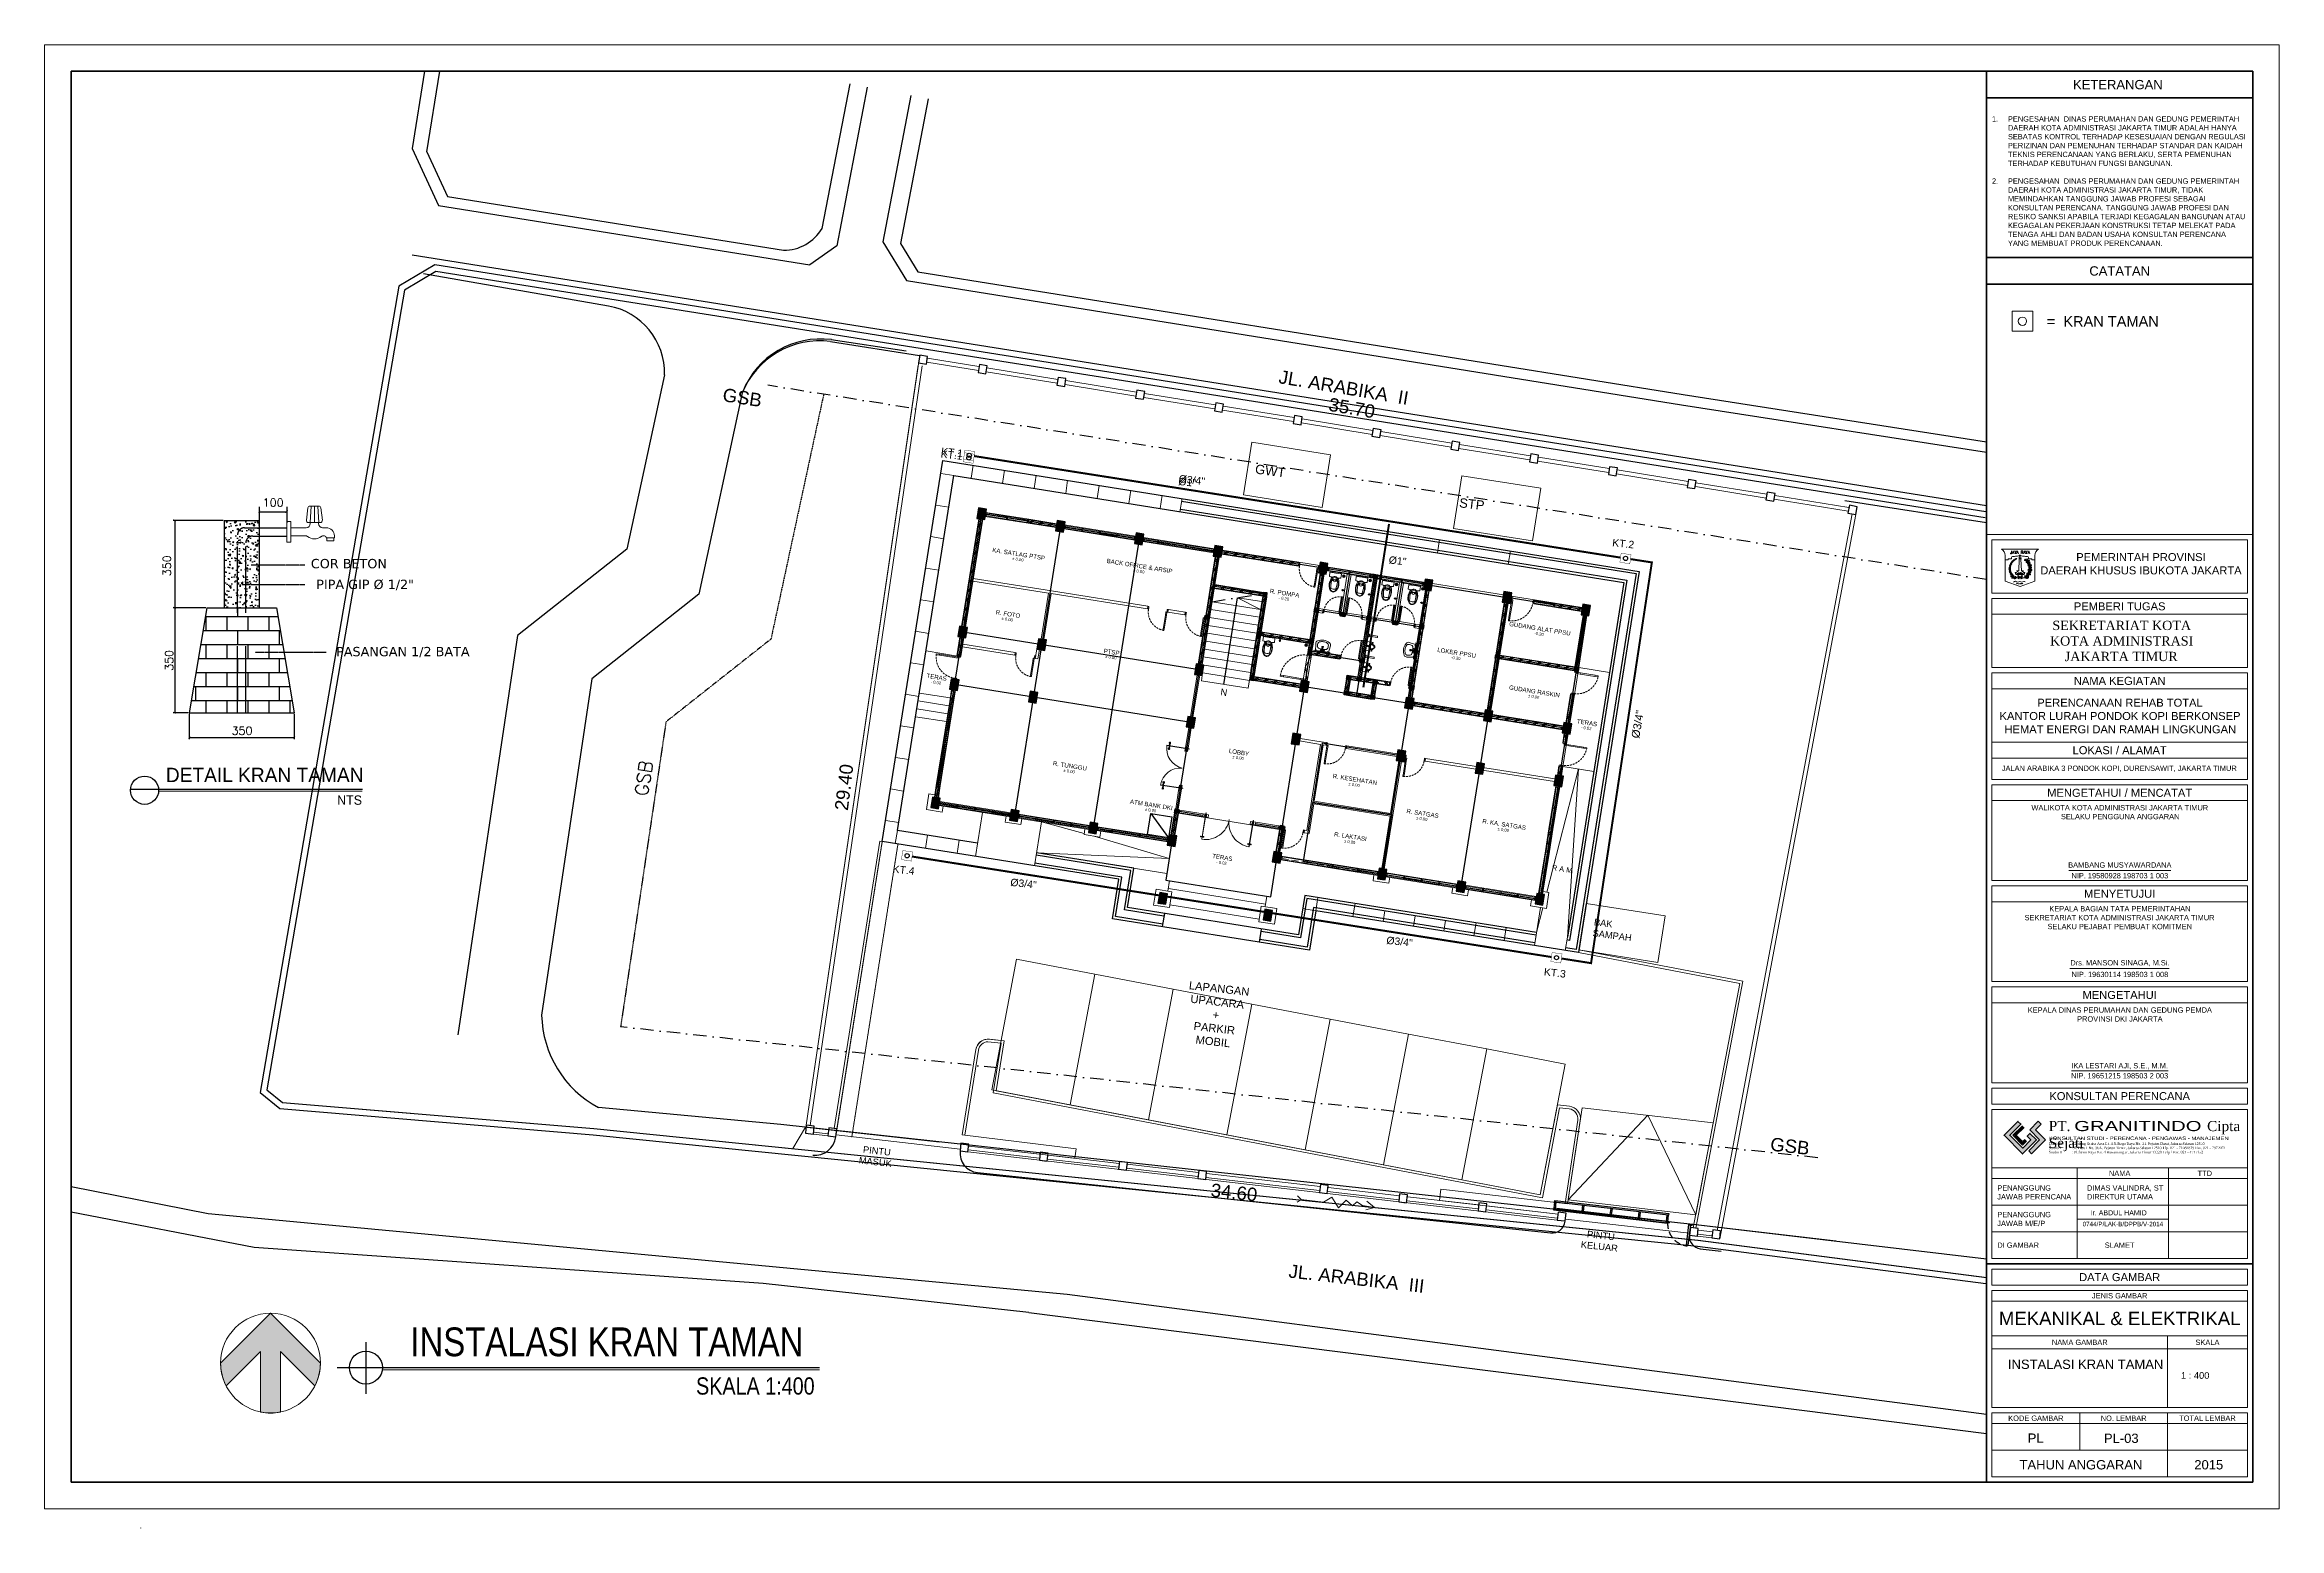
# Model space of a CAD drawing. Header units: millimetres. Extents: x -733 to 16067, y -101 to 11046.
import ezdxf
from ezdxf.enums import TextEntityAlignment as Align

# ---------------------------------------------------------------- set-up
doc = ezdxf.new("R2010")
doc.units = ezdxf.units.MM
for name, pattern in [('DASHDOT', [1, 0.5, -0.25, 0, -0.25]), ('DASHED2', [0.375, 0.25, -0.125]), ('HIDDEN', [0.375, 0.25, -0.125])]:
    doc.linetypes.add(name, pattern=pattern)
for name, color, linetype, lineweight in [('ars', 11, 'Continuous', 5), ('dinding', 5, 'Continuous', 15), ('GRS KOP', 1, 'Continuous', 35), ('GSB', 5, 'DASHDOT', 30), ('KOLOM', 1, 'Continuous', 30), ('kop', 7, 'Continuous', 20), ('kus', 63, 'Continuous', 15), ('KUSEN', 30, 'Continuous', 15), ('lan', 7, 'Continuous', 15), ('line', 11, 'Continuous', 5), ('logo', 7, 'Continuous', 50), ('not', 7, 'Continuous', 20), ('PAGAR', 4, 'Continuous', 15), ('PARTISI', 190, 'Continuous', 9), ('SANITAIR', 4, 'Continuous', 5), ('sol kol', 8, 'Continuous', 0), ('u', 6, 'Continuous', 20)]:
    doc.layers.add(name, color=color, linetype=linetype, lineweight=lineweight)
doc.layers.add('as', color=1, linetype='Continuous', plot=False)
for name, color, linetype in [('batas jalan', 3, 'Continuous'), ('BESI', 10, 'Continuous'), ('D1', 1, 'Continuous'), ('DIM', 8, 'Continuous'), ('HACH', 252, 'Continuous'), ('HCH', 8, 'Continuous'), ('HT', 8, 'Continuous'), ('REN.JALAN', 6, 'Continuous')]:
    doc.layers.add(name, color=color, linetype=linetype)
doc.styles.add('BARU', font='complex.shx')
doc.styles.add('century', font='romant.shx')
doc.styles.add('NOT', font='ARIALN.TTF')
doc.styles.add('simplek', font='simplex.shx')
doc.styles.get("Standard").update_dxf_attribs({"font": 'arial.ttf'})
doc.styles.add('style2', font='verdana.ttf')
pattern_1 = [(0, (-152665.18, -117388.88), (0, 210.40465), []), (90, (-152665.18, -117388.88), (-315.60303, 2e-14), [105.20232, -105.20232]), (0, (-152428.48, -117283.67), (0, 210.40465), []), (90, (-152428.48, -117283.67), (-157.80151, 1e-14), [105.20232, -105.20232])]
pattern_2 = [(50, (-152665.18, -117403.67), (95.830055, -8.38404), [10.020396, -110.224357]), (355, (-152665.18, -117403.67), (-18.537904, 100.49676), [8.016317, -88.179485]), (100.451, (-152657.19, -117404.37), (77.292497, 92.11226), [8.51602, -93.67624]), (46.1842, (-152665.18, -117376.95), (142.58894, -22.11448), [15.03059, -165.33654]), (96.6356, (-152653.3, -117378.79), (124.87582, 130.14709), [12.77403, -140.51436]), (351.184, (-152665.18, -117376.95), (124.87602, 130.14686), [12.02448, -132.26923]), (21, (-152651.82, -117383.63), (79.75019, -53.79218), [10.020396, -110.224357]), (326, (-152651.82, -117383.63), (32.50818, 96.8838), [8.016317, -88.179485]), (71.4514, (-152645.17, -117388.11), (112.25815, 43.091836), [8.51602, -93.67624]), (37.5, (-152665.18, -117403.67), (1.624621, 44.476377), [0, -87.110643, 0, -89.515538, 0, -88.513499]), (7.5, (-152665.18, -117403.67), (35.14748, 52.695488), [0, -51.037217, 0, -85.106564, 0, -33.735333]), (327.5, (-152694.974, -117403.67), (71.321337, -3.013348), [0, -33.40132, 0, -104.212119, 0, -138.281466]), (317.5, (-152708.334, -117403.67), (77.916696, 13.374463), [0, -43.421716, 0, -69.207536, 0, -98.199882])]
pattern_3 = [(45, (-0.5, 0), (-0.1767767, 0.1767767), []), (45, (-0.4375, 0), (-0.1767767, 0.1767767), [])]
pattern_4 = [(45, (0.5, 0), (-0.1767767, 0.1767767), []), (45, (0.5625, 0), (-0.1767767, 0.1767767), [])]
pattern_5 = [(45, (-1.5, 0), (-0.1767767, 0.1767767), []), (45, (-1.4375, 0), (-0.1767767, 0.1767767), [])]

# ---------------------------------------------------------------- blocks, each defined once
blk = doc.blocks.new('10TABS02')
at = {"layer": 'SANITAIR'}
for p, q in [((-23.7, 14.6), (-19.9, 44.6)), ((-18.7, 8.9), (9.9, 8.9)), ((-15, 48.9), (6.2, 48.9)), ((-14.9, 8.9), (-12.5, 48.9)), ((-14.4, 6.7), (-14.4, 8.9)), ((-4.4, 8.9), (-4.4, 48.9)), ((6.1, 8.9), (3.7, 48.9)), ((5.6, 6.7), (5.6, 8.9)), ((14.9, 14.6), (11.2, 44.6)), ((62.4, 11.7), (52.4, 11.7)), ((52.4, -38.3), (52.4, 11.7)), ((62.4, -38.3), (62.4, 11.7)), ((-53, -27.8), (-53, -23.3)), ((-53, -27.8), (-33, -27.8)), ((-51.5, -34.7), (-51.5, -27.8)), ((-51.5, -34.7), (-34.6, -34.7)), ((-34.6, -34.7), (-34.6, -27.8)), ((-24.4, -3.3), (-33, -3.3)), ((-33, -27.8), (-33, -27.3)), ((-23.8, -23.3), (-29, -23.3)), ((52.4, -23.3), (15, -23.3)), ((52.4, -3.3), (15.6, -3.3)), ((62.4, -38.3), (52.4, -38.3))]:
    blk.add_line(p, q, dxfattribs=at)
for centre, radius, start, end in [((-24.4, 6.7), 10, 270, 0), ((-18.7, 13.9), 5, 172.875, 270), ((-15, 43.9), 5, 90, 172.875), ((15.6, 6.7), 10, 180, 270), ((6.2, 43.9), 5, 7.125, 90), ((9.9, 13.9), 5, 270, 7.125), ((-33, -23.3), 20, 90, 180), ((-29, -27.3), 4, 90, 180), ((-23.8, -27.3), 4, 50.6175, 90), ((-4.4, -3.7), 26.5, 230.6175, 309.3825), ((15, -27.3), 4, 90, 129.3825)]:
    blk.add_arc(centre, radius, start, end, dxfattribs=at)
blk = doc.blocks.new('_ArchTick')
at = {"color": 0, "linetype": 'ByBlock', "const_width": 0.15}
blk.add_lwpolyline([(-0.5, -0.5), (0.5, 0.5)], dxfattribs=at)
blk = doc.blocks.new('JKHG')
at = {"layer": 'HACH', "color": 1, "linetype": 'ByBlock', "const_width": 2.06}
blk.add_lwpolyline([(-12201, 4815), (-12149, 4841), (-12125, 4794), (-12177, 4768), (-12201, 4815)], dxfattribs=at)
at = {"layer": 'HACH', "color": 1, "linetype": 'ByBlock'}
blk.add_circle((-12163, 4804), 12.1, dxfattribs=at)
blk = doc.blocks.new('logo granitindo baru')
at = {"layer": 'logo'}
for points in [[(1.03, 1.463), (0.916, 1.574), (0.366, 1.024), (1.1, 0.289), (1.652, 0.843), (1.392, 1.098), (1.281, 0.987), (1.423, 0.84), (1.102, 0.519), (0.594, 1.025)], [(1.721, 1.576), (1.381, 1.236), (1.771, 0.842), (1.341, 0.407), (1.454, 0.294), (2.001, 0.844), (1.609, 1.237), (1.835, 1.464)]]:
    blk.add_hatch(color=8, dxfattribs=at).paths.add_polyline_path(points)
at = {"layer": 'Defpoints'}
blk.add_point((9.7, 0), dxfattribs=at)
at = {"layer": 'logo'}
blk.add_lwpolyline([(1.03, 1.463), (0.916, 1.574), (0.366, 1.024), (1.1, 0.289), (1.652, 0.843), (1.392, 1.098), (1.281, 0.987), (1.423, 0.84), (1.102, 0.519), (0.594, 1.025), (1.03, 1.463), (0.916, 1.574)], dxfattribs=at)
at = {"layer": 'logo', "lineweight": 13}
for points in [[(1.089, 1.403), (0.713, 1.026), (1.101, 0.638), (1.258, 0.794)], [(1.112, 1.38), (0.759, 1.026), (1.101, 0.683), (1.235, 0.817)], [(1.134, 1.357), (0.803, 1.026), (1.101, 0.728), (1.213, 0.839)], [(1.157, 1.334), (0.85, 1.026), (1.101, 0.775), (1.189, 0.863)]]:
    blk.add_lwpolyline(points, dxfattribs=at)
at = {"layer": 'logo', "lineweight": 0}
blk.add_lwpolyline([(1.721, 1.576), (1.381, 1.236), (1.771, 0.842), (1.341, 0.407), (1.454, 0.294), (2.001, 0.844), (1.609, 1.237), (1.835, 1.464), (1.721, 1.576)], dxfattribs=at)
at = {"layer": 'logo', "insert": (2.134, 0.975), "char_height": 0.1, "attachment_point": 1}
blk.add_mtext_dynamic_manual_height_columns('{\\f@Arial Unicode MS|b0|i0|c0|p34;\\H1.4x;\\W1.2;KONSULTAN STUDI - PERENCANA - PENGAWAS - MANAJEMEN\\fTimes New Roman|b0|i0|c0|p18;\\P\\pt0.9;\\H0.71429x;\\W1;Domisili ^I: Gedung Graha Arsa Lt. 4 Jl.Siaga Raya No. 31, Pejaten Barat, Jakarta Selatan 12510\\PStudio I ^I: Jl. Batu I No. 36A, Pejaten Timur, Jakarta Selatan 12510 Tlp. 021 - 71082879 Fax. 021 - 7972072\\PStudio II          : Jl. Sawo Raya No. 4 Rawamangun, Jakarta Timur 13220 Telp / Fax. 021 - 4717152}', width=9.56937, gutter_width=0, heights=[1.67], dxfattribs=at)
at = {"layer": 'logo', "insert": (2.134, 1.589), "char_height": 0.4, "width": 7.66452, "attachment_point": 1}
blk.add_mtext('{\\fTimes New Roman|b0|i0|c0|p18;PT. \\fCityBlueprint|b0|i0|c2|p2;\\W1.5;GRANITINDO \\fTimes New Roman|b0|i0|c0|p18;\\W1;Cipta Sejati}', dxfattribs=at)
blk = doc.blocks.new('kop')
at = {"layer": 'ars'}
for p, q in [((74.521, 35.599), (74.496, 35.614)), ((74.534, 35.595), (74.538, 35.581)), ((74.578, 35.526), (74.553, 35.541)), ((74.578, 35.526), (74.581, 35.555)), ((74.6, 35.468), (74.612, 35.457)), ((74.614, 35.467), (74.614, 35.452)), ((74.634, 35.366), (74.615, 35.388)), ((74.631, 35.289), (74.635, 35.273)), ((74.634, 35.366), (74.643, 35.394)), ((74.642, 35.304), (74.637, 35.29)), ((74.472, 34.989), (74.502, 34.992)), ((74.537, 35.048), (74.537, 35.078)), ((74.552, 35.066), (74.578, 35.081)), ((74.621, 35.202), (74.607, 35.228)), ((74.621, 35.202), (74.64, 35.225))]:
    blk.add_line(p, q, dxfattribs=at)
for centre, radius, start, end in [((73.816, 35.253), 0.061, 2.2926, 66.75394), ((73.901, 35.312), 0.061, 182.2926, 246.75394), ((73.906, 35.362), 0.061, 172.39949, 236.86083), ((73.812, 35.319), 0.061, 352.39949, 56.86083), ((73.916, 35.414), 0.061, 164.61904, 229.08037), ((73.817, 35.384), 0.061, 344.61904, 49.08037), ((73.933, 35.316), 0.061, 120.67989, 185.14122), ((74.278, 35.315), 0.405, 114.0856, 237.63251), ((73.842, 35.364), 0.061, 300.67989, 5.14122), ((73.923, 35.456), 0.0488, 158.86486, 223.3262), ((73.936, 35.271), 0.061, 130.573, 195.03434), ((73.852, 35.424), 0.061, 292.89943, 357.36077), ((73.937, 35.365), 0.061, 112.89943, 177.36077), ((73.842, 35.44), 0.0488, 338.86486, 43.3262), ((73.837, 35.302), 0.061, 310.573, 15.03434), ((73.873, 35.469), 0.0488, 287.14526, 351.60659), ((73.935, 35.415), 0.0488, 107.14526, 171.60659), ((73.942, 35.493), 0.0488, 150.29963, 214.76097), ((73.859, 35.489), 0.0488, 330.29963, 34.76097), ((73.948, 35.451), 0.0488, 98.58003, 163.04136), ((73.894, 35.513), 0.0488, 278.58003, 343.04136), ((73.961, 35.528), 0.0488, 145.79893, 210.26027), ((73.879, 35.531), 0.0488, 325.79893, 30.26027), ((73.916, 35.552), 0.0488, 274.07933, 338.54067), ((73.965, 35.485), 0.0488, 94.07933, 158.54067), ((73.985, 35.56), 0.0488, 139.36791, 203.82924), ((73.904, 35.572), 0.0488, 319.36791, 23.82924), ((73.984, 35.517), 0.0488, 87.6483, 152.10964), ((73.943, 35.589), 0.0488, 267.6483, 332.10964), ((74.012, 35.589), 0.0488, 133.84164, 198.30297), ((73.932, 35.609), 0.0488, 313.84164, 18.30297), ((74.007, 35.547), 0.0488, 82.12203, 146.58337), ((73.973, 35.622), 0.0488, 262.12203, 326.58337), ((74.036, 35.612), 0.0439, 126.62395, 191.08528), ((73.967, 35.639), 0.0439, 306.62395, 11.08528), ((74.026, 35.575), 0.0439, 74.90434, 139.36568), ((74.005, 35.646), 0.0439, 254.90434, 319.36568), ((74, 35.656), 0.0352, 303.96096, 8.42229), ((74.054, 35.632), 0.0352, 123.96096, 188.42229), ((74.045, 35.603), 0.0352, 72.24135, 136.70269), ((74.03, 35.66), 0.0352, 252.24135, 316.70269), ((74.027, 35.676), 0.0352, 297.74061, 2.20194), ((74.078, 35.647), 0.0352, 117.74061, 182.20194), ((74.066, 35.619), 0.0352, 66.021, 130.48234), ((74.057, 35.677), 0.0352, 246.021, 310.48234), ((74.097, 35.661), 0.0281, 113.40069, 177.86202), ((74.058, 35.688), 0.0281, 293.40069, 357.86202), ((74.086, 35.64), 0.0281, 61.68108, 126.14242), ((74.082, 35.687), 0.0281, 241.68108, 306.14242), ((74.082, 35.701), 0.0281, 293.40069, 357.86202), ((74.121, 35.674), 0.0281, 113.40069, 177.86202), ((74.11, 35.653), 0.0281, 61.68108, 126.14242), ((74.106, 35.7), 0.0281, 241.68108, 306.14242), ((74.117, 35.713), 0.0281, 260.93685, 325.39819), ((74.136, 35.669), 0.0281, 80.93685, 145.39819), ((74.232, 35.315), 0.405, 302.36749, 44.48513), ((74.485, 35.674), 0.0613, 235.51536, 280.6207), ((74.445, 35.613), 0.0507, 1.42482, 71.62404), ((74.541, 35.601), 0.0613, 235.51536, 280.6207), ((74.589, 35.652), 0.0795, 151.18188, 225.99565), ((74.502, 35.54), 0.0507, 1.42482, 71.62404), ((74.526, 35.44), 0.0795, 20.9123, 95.72607), ((74.592, 35.547), 0.0795, 200.9123, 275.72607), ((74.464, 35.633), 0.0795, 331.18188, 45.99565), ((74.611, 35.596), 0.0507, 162.59462, 232.79384), ((74.623, 35.449), 0.0613, 217.22881, 262.33415), ((74.538, 35.6), 0.0613, 313.59796, 358.7033), ((74.663, 35.361), 0.0795, 171.16409, 245.97786), ((74.552, 35.301), 0.0795, 351.16409, 65.97786), ((74.566, 35.403), 0.0507, 343.13827, 53.33749), ((74.562, 35.252), 0.0507, 331.52956, 41.72878), ((74.684, 35.504), 0.0795, 133.19986, 208.01363), ((74.559, 35.525), 0.0795, 313.19986, 28.01363), ((74.682, 35.427), 0.0507, 150.06789, 220.26711), ((74.688, 35.241), 0.0507, 128.27812, 198.47734), ((74.721, 35.315), 0.0795, 113.30268, 188.11645), ((74.611, 35.377), 0.0795, 293.30268, 8.11645), ((74.611, 35.447), 0.0613, 301.07123, 346.17657), ((73.829, 35.191), 0.061, 12.66278, 77.12411), ((73.902, 35.264), 0.061, 192.66278, 257.12411), ((73.907, 35.225), 0.061, 200.21515, 264.67648), ((73.844, 35.143), 0.061, 20.21515, 84.67648), ((73.921, 35.183), 0.061, 206.16011, 270.62144), ((73.867, 35.095), 0.061, 26.16011, 90.62144), ((73.943, 35.23), 0.061, 140.94317, 205.40451), ((73.841, 35.243), 0.061, 320.94317, 25.40451), ((73.941, 35.145), 0.061, 208.50798, 272.96932), ((73.891, 35.055), 0.061, 28.50798, 92.96932), ((73.957, 35.19), 0.061, 140.94317, 205.40451), ((73.854, 35.203), 0.061, 320.94317, 25.40451), ((73.921, 35.015), 0.061, 40.03108, 104.49242), ((73.953, 35.113), 0.061, 220.03108, 284.49242), ((73.974, 35.153), 0.061, 146.90284, 211.36418), ((73.871, 35.155), 0.061, 326.90284, 31.36418), ((73.956, 34.978), 0.061, 49.20062, 113.66196), ((73.971, 35.08), 0.061, 229.20062, 293.66196), ((73.997, 35.115), 0.061, 146.69526, 211.1566), ((73.893, 35.117), 0.061, 326.69526, 31.1566), ((74.021, 35.084), 0.061, 144.86352, 209.32486), ((73.918, 35.089), 0.061, 324.86352, 29.32486), ((73.99, 34.949), 0.061, 44.42228, 108.88361), ((74.014, 35.049), 0.061, 224.42228, 288.88361), ((74.049, 35.054), 0.061, 144.49027, 208.9516), ((73.946, 35.059), 0.061, 324.49027, 28.9516), ((74.08, 35.031), 0.061, 156.18026, 220.64159), ((73.978, 35.016), 0.061, 336.18026, 40.64159), ((74.567, 35.052), 0.0795, 137.1076, 211.92137), ((74.441, 35.064), 0.0795, 317.1076, 31.92137), ((74.547, 34.969), 0.0507, 83.44322, 153.64244), ((74.537, 35.042), 0.0613, 234.44656, 279.55191), ((74.569, 34.993), 0.0612, 69.89618, 144.70994), ((74.541, 35.085), 0.0612, 249.89618, 324.70994), ((74.582, 35.119), 0.0613, 176.98724, 222.09259), ((74.509, 35.12), 0.0507, 302.89671, 13.09593), ((74.644, 35.186), 0.0795, 153.08913, 227.9029), ((74.627, 35.286), 0.0613, 205.62009, 250.72544), ((74.52, 35.163), 0.0795, 333.08913, 47.9029), ((74.629, 35.078), 0.0507, 106.58179, 176.78101), ((74.591, 35.141), 0.0613, 257.58513, 302.69047), ((74.602, 35.228), 0.0795, 271.02002, 345.83379), ((74.68, 35.129), 0.0795, 91.02002, 165.83379), ((74.63, 35.285), 0.0613, 279.28146, 324.3868)]:
    blk.add_arc(centre, radius, start, end, dxfattribs=at)
at = {"layer": 'ars', "color": 11}
for centre, radius, start, end in [((74.491, 34.995), 0.0613, 158.86957, 203.97492), ((74.422, 35.02), 0.0507, 284.77904, 354.97826), ((74.44, 34.986), 0.016, 270, 302.36749)]:
    blk.add_arc(centre, radius, start, end, dxfattribs=at)
at = {"layer": 'ars'}
for points, start_tangent, end_tangent in [([(74.461, 35.651), (74.466, 35.634), (74.45, 35.624), (74.429, 35.623), (74.426, 35.64), (74.439, 35.661), (74.444, 35.672), (74.461, 35.663), (74.461, 35.651)], (0.714442, -0.699695), (0.714442, -0.699695)), ([(74.518, 35.578), (74.523, 35.561), (74.507, 35.551), (74.486, 35.55), (74.483, 35.567), (74.496, 35.588), (74.501, 35.599), (74.518, 35.589), (74.518, 35.578)], (0.714442, -0.699695), (0.714442, -0.699695)), ([(74.594, 35.435), (74.593, 35.416), (74.574, 35.412), (74.555, 35.418), (74.556, 35.435), (74.576, 35.451), (74.584, 35.459), (74.597, 35.445), (74.594, 35.435)], (0.458819, -0.88853), (0.458819, -0.88853)), ([(74.596, 35.277), (74.591, 35.26), (74.572, 35.259), (74.554, 35.269), (74.559, 35.285), (74.581, 35.297), (74.591, 35.303), (74.601, 35.287), (74.596, 35.277)], (0.270637, -0.962681), (0.270637, -0.962681)), ([(74.571, 35.605), (74.582, 35.591), (74.6, 35.598), (74.612, 35.615), (74.601, 35.627), (74.576, 35.629), (74.564, 35.631), (74.562, 35.612), (74.571, 35.605)], (0.149901, -0.988701), (0.149901, -0.988701)), ([(74.644, 35.445), (74.652, 35.429), (74.671, 35.432), (74.687, 35.445), (74.678, 35.46), (74.654, 35.467), (74.643, 35.472), (74.637, 35.453), (74.644, 35.445)], (-0.068112, -0.997678), (-0.068112, -0.997678)), ([(74.66, 35.272), (74.661, 35.253), (74.68, 35.25), (74.699, 35.256), (74.697, 35.273), (74.677, 35.288), (74.669, 35.297), (74.656, 35.282), (74.66, 35.272)], (-0.433585, -0.901113), (-0.433585, -0.901113)), ([(74.463, 35.013), (74.447, 35.004), (74.433, 35.018), (74.428, 35.037), (74.443, 35.045), (74.467, 35.037), (74.479, 35.034), (74.474, 35.016), (74.463, 35.013)], (-0.515761, -0.856733), (-0.515761, -0.856733)), ([(74.551, 35.127), (74.539, 35.113), (74.521, 35.122), (74.51, 35.139), (74.522, 35.151), (74.547, 35.151), (74.559, 35.152), (74.56, 35.133), (74.551, 35.127)], (-0.223771, -0.974642), (-0.223771, -0.974642)), ([(74.549, 35.011), (74.537, 34.997), (74.548, 34.981), (74.566, 34.972), (74.576, 34.985), (74.573, 35.01), (74.573, 35.022), (74.554, 35.021), (74.549, 35.011)], (-0.942817, -0.33331), (-0.942817, -0.33331)), ([(74.614, 35.117), (74.608, 35.1), (74.624, 35.089), (74.645, 35.088), (74.649, 35.104), (74.636, 35.126), (74.631, 35.137), (74.614, 35.128), (74.614, 35.117)], (-0.735998, -0.676983), (-0.735998, -0.676983))]:
    blk.add_spline(points, degree=3, dxfattribs=dict(at, start_tangent=start_tangent, end_tangent=end_tangent))
for points in [[(74.445, 34.97), (74.47, 34.975), (74.522, 34.973), (74.56, 34.955)], [(74.445, 34.97), (74.468, 34.959), (74.518, 34.947), (74.56, 34.955)]]:
    blk.add_spline(points, degree=3, dxfattribs=at)
at = {"layer": 'GRS KOP'}
for p, q in [((73, 1), (73, 54)), ((83, 1), (83, 54)), ((73, 53), (83, 53)), ((73, 47), (83, 47)), ((73, 46), (83, 46)), ((73, 9.2), (83, 9.2))]:
    blk.add_line(p, q, dxfattribs=at)
blk.add_lwpolyline([(1, 54), (83, 54), (83, 1), (1, 1)], close=True, dxfattribs=at)
at = {"layer": 'kop', "color": 7}
for p, q in [((84, 55), (0, 55)), ((0, 55), (0, 0)), ((84, 55), (84, 0)), ((84, 55), (84, 0)), ((74.205, 35.69), (74.305, 35.69)), ((74.225, 35.67), (74.205, 35.23)), ((74.235, 35.698), (74.275, 35.698)), ((74.285, 35.67), (74.305, 35.23)), ((74.075, 35.17), (74.124, 35.17)), ((74.075, 35.17), (74.095, 35.09)), ((74.095, 35.09), (74.415, 35.09)), ((74.124, 35.23), (74.124, 35.228)), ((74.124, 35.23), (74.205, 35.23)), ((74.124, 35.228), (74.129, 35.228)), ((74.124, 35.17), (74.134, 35.13)), ((74.134, 35.13), (74.376, 35.13)), ((74.195, 35.15), (74.235, 35.15)), ((74.275, 35.15), (74.315, 35.15)), ((74.305, 35.23), (74.386, 35.23)), ((74.376, 35.13), (74.386, 35.17)), ((74.381, 35.228), (74.386, 35.228)), ((74.386, 35.23), (74.386, 35.228)), ((74.386, 35.17), (74.435, 35.17)), ((74.415, 35.09), (74.435, 35.17)), ((0, 0), (84, 0))]:
    blk.add_line(p, q, dxfattribs=at)
at = {"layer": 'kop'}
for p, q in [((83, 36.6), (73, 36.6)), ((73.2, 34.4), (73.2, 36.4)), ((82.8, 36.4), (73.2, 36.4)), ((82.8, 34.4), (82.8, 36.4)), ((82.8, 34.4), (73.2, 34.4)), ((73.2, 31.6), (73.2, 34.2)), ((82.8, 34.2), (73.2, 34.2)), ((82.8, 31.6), (82.8, 34.2)), ((82.8, 33.6), (73.2, 33.6)), ((82.8, 31.6), (73.2, 31.6)), ((73.2, 27.4), (73.2, 31.4)), ((82.8, 31.4), (73.2, 31.4)), ((82.8, 27.4), (82.8, 31.4)), ((82.8, 30.8), (73.2, 30.8)), ((82.8, 28.8), (73.2, 28.8)), ((82.8, 28.2), (73.2, 28.2)), ((82.8, 27.4), (73.2, 27.4)), ((73.2, 23.6), (73.2, 27.2)), ((82.8, 27.2), (73.2, 27.2)), ((82.8, 23.6), (82.8, 27.2)), ((82.8, 26.6), (73.2, 26.6)), ((82.8, 23.6), (73.2, 23.6)), ((76.089, 23.976), (79.928, 23.976)), ((73.2, 19.8), (73.2, 23.4)), ((82.8, 23.4), (73.2, 23.4)), ((82.8, 22.8), (73.2, 22.8)), ((82.8, 19.8), (82.8, 23.4)), ((76.127, 20.296), (79.863, 20.296)), ((82.8, 19.8), (73.2, 19.8)), ((73.2, 16), (73.2, 19.6)), ((82.8, 19.6), (73.2, 19.6)), ((82.8, 16), (82.8, 19.6)), ((82.8, 19), (73.2, 19)), ((82.8, 16), (73.2, 16)), ((73.2, 9.4), (73.2, 15)), ((82.8, 15), (73.2, 15)), ((82.8, 9.4), (82.8, 15)), ((82.8, 12.8), (73.2, 12.8)), ((76.4, 9.4), (76.4, 12.8)), ((79.842, 9.4), (79.842, 12.8)), ((82.8, 12.4), (73.2, 12.4)), ((73.2, 12.4), (73.2, 11.4)), ((82.8, 11.4), (73.2, 11.4)), ((82.8, 10.4), (73.2, 10.4)), ((82.8, 9.4), (73.2, 9.4)), ((73.2, 7.8), (82.8, 7.8)), ((73.2, 6.5), (82.8, 6.5)), ((73.2, 6), (82.8, 6)), ((79.8, 3.8), (79.8, 6.5)), ((76.5, 2.2), (76.5, 3.6)), ((79.8, 1.2), (79.8, 3.6)), ((73.2, 3.2), (82.8, 3.2)), ((73.2, 2.2), (82.8, 2.2))]:
    blk.add_line(p, q, dxfattribs=at)
at = {"layer": 'kop', "color": 5}
for p, q in [((74.955, 36.05), (73.555, 36.05)), ((73.695, 35.81), (73.695, 34.85)), ((73.695, 35.65), (73.815, 35.65)), ((73.815, 35.69), (73.815, 35.65)), ((73.815, 35.69), (73.935, 35.69)), ((73.935, 35.73), (73.935, 35.69)), ((74.575, 35.73), (74.575, 35.69)), ((74.695, 35.69), (74.575, 35.69)), ((74.695, 35.69), (74.695, 35.65)), ((74.815, 35.65), (74.695, 35.65)), ((74.815, 35.81), (74.815, 34.85)), ((73.695, 34.85), (74.255, 34.65)), ((74.225, 34.95), (74.171, 35.022)), ((74.255, 34.986), (74.203, 35.046)), ((74.225, 34.95), (74.21, 34.93)), ((74.255, 34.986), (74.307, 35.046)), ((74.255, 34.65), (74.815, 34.85)), ((74.285, 34.95), (74.339, 35.022)), ((74.285, 34.95), (74.3, 34.93))]:
    blk.add_line(p, q, dxfattribs=at)
at = {"layer": 'kop', "color": 7}
for points in [[(74.235, 35.698), (74.233, 35.701), (74.231, 35.704), (74.229, 35.707), (74.228, 35.71), (74.227, 35.713), (74.227, 35.715), (74.226, 35.718), (74.226, 35.72), (74.226, 35.723), (74.226, 35.725), (74.226, 35.728), (74.226, 35.731), (74.226, 35.733), (74.227, 35.736), (74.228, 35.738), (74.229, 35.741), (74.23, 35.743), (74.232, 35.746), (74.234, 35.749), (74.236, 35.753), (74.24, 35.758), (74.244, 35.763), (74.249, 35.77), (74.255, 35.778)], [(74.275, 35.698), (74.277, 35.701), (74.279, 35.704), (74.281, 35.707), (74.282, 35.71), (74.283, 35.713), (74.283, 35.715), (74.284, 35.718), (74.284, 35.72), (74.284, 35.723), (74.284, 35.725), (74.284, 35.728), (74.284, 35.731), (74.284, 35.733), (74.283, 35.736), (74.282, 35.738), (74.281, 35.741), (74.28, 35.743), (74.278, 35.746), (74.276, 35.749), (74.274, 35.753), (74.27, 35.758), (74.266, 35.763), (74.261, 35.77), (74.255, 35.778)]]:
    blk.add_lwpolyline(points, dxfattribs=at)
at = {"layer": 'kop', "color": 1}
blk.add_lwpolyline([(74.07, 34.97), (74.44, 34.97)], close=True, dxfattribs=at)
at = {"layer": 'kop', "color": 5}
for points in [[(74.21, 34.97), (74.18, 34.93)], [(74.3, 34.97), (74.33, 34.93)]]:
    blk.add_lwpolyline(points, dxfattribs=at)
at = {"layer": 'kop'}
for points in [[(76.189, 16.449), (79.826, 16.449)], [(76.4, 10.882), (79.842, 10.882)]]:
    blk.add_lwpolyline(points, dxfattribs=at)
for points in [[(73.2, 15.2), (82.8, 15.2), (82.8, 15.8), (73.2, 15.8)], [(73.2, 8.4), (82.8, 8.4), (82.8, 9), (73.2, 9)], [(73.2, 3.8), (82.8, 3.8), (82.8, 8.2), (73.2, 8.2)], [(73.2, 1.2), (82.8, 1.2), (82.8, 3.6), (73.2, 3.6)]]:
    blk.add_lwpolyline(points, close=True, dxfattribs=at)
at = {"layer": 'kop', "color": 5}
for centre, radius, start, end in [((73.419, 35.81), 0.276, 0, 60.51287), ((73.975, 35.73), 0.04, 90, 180), ((74.535, 35.73), 0.04, 0, 90), ((75.091, 35.81), 0.276, 119.48713, 180), ((74.187, 35.034), 0.02, 36.8699, 216.8699), ((74.323, 35.034), 0.02, 323.1301, 143.1301)]:
    blk.add_arc(centre, radius, start, end, dxfattribs=at)
at = {"layer": 'kop', "color": 7}
for centre, radius, start, end in [((74.198, 35.663), 0.0283, 15, 75), ((74.312, 35.663), 0.0283, 105, 165), ((74.079, 35.119), 0.12, 15, 65.38943), ((74.255, 35.15), 0.02, 0, 180), ((74.431, 35.119), 0.12, 114.61057, 165)]:
    blk.add_arc(centre, radius, start, end, dxfattribs=at)
at = {"layer": 'kop', "color": 1}
blk.add_arc((74.07, 34.986), 0.016, 237.63251, 270, dxfattribs=at)
at = {"layer": 'kop', "color": 5}
for points in [[(74.255, 35.83), (74.232, 35.807), (74.2, 35.793), (74.12, 35.782), (74.046, 35.777), (73.975, 35.77)], [(74.255, 35.83), (74.278, 35.807), (74.31, 35.793), (74.39, 35.782), (74.464, 35.777), (74.535, 35.77)], [(74.023, 34.99), (74.006, 34.984), (73.974, 34.992), (73.925, 35.01), (73.891, 35.041)], [(74.038, 34.971), (74.016, 34.967), (73.997, 34.959), (73.964, 34.956), (73.932, 34.964)], [(74.082, 34.965), (74.066, 34.956), (74.034, 34.952), (74.006, 34.952), (73.992, 34.948)], [(74.015, 34.807), (74.089, 34.844), (74.162, 34.807), (74.249, 34.833), (74.326, 34.809), (74.4, 34.83), (74.45, 34.817)], [(74.125, 34.97), (74.104, 34.959), (74.093, 34.947), (74.051, 34.932), (74.033, 34.937)], [(74.113, 34.984), (74.085, 34.986), (74.071, 34.993), (74.051, 34.993)], [(74.125, 34.97), (74.112, 34.996), (74.085, 35.02), (74.081, 35.031)], [(74.12, 34.747), (74.16, 34.759), (74.204, 34.744), (74.255, 34.753), (74.3, 34.744), (74.332, 34.758), (74.357, 34.749)]]:
    blk.add_spline(points, degree=3, dxfattribs=at)
at = {"xscale": 0.9500000000000455, "yscale": 0.9500000000000455, "zscale": 0.9500000000000455}
blk.add_blockref('logo granitindo baru', (73.307, 13.056), dxfattribs=at)
at = {"layer": 'kop'}
for s, height, p in [('KETERANGAN ', 0.35, (78, 53.5)), ('CATATAN', 0.35, (78, 46.5)), ('DAERAH KHUSUS IBUKOTA JAKARTA', 0.29998, (78.8, 35.25)), ('PEMERINTAH PROVINSI', 0.29998, (78.8, 35.75)), ('PEMBERI TUGAS', 0.3, (78, 33.9)), ('NAMA KEGIATAN', 0.3, (78, 31.1)), ('LOKASI / ALAMAT', 0.3, (78, 28.5)), ('JALAN ARABIKA 3 PONDOK KOPI, DURENSAWIT, JAKARTA TIMUR', 0.2, (77.986, 27.8)), ('MENGETAHUI / MENCATAT', 0.3, (78, 26.9)), ('BAMBANG MUSYAWARDANA', 0.19926, (78.007, 24.183)), ('NIP. 19580928 198703 1 003', 0.19926, (78.007, 23.78)), ('MENYETUJUI', 0.3, (78, 23.1)), ('Drs. MANSON SINAGA, M.Si.', 0.19926, (78.009, 20.496)), ('NIP. 19630114 198503 1 008', 0.19926, (78.009, 20.071)), ('MENGETAHUI', 0.3, (78, 19.3)), ('NIP. 19651215 198503 2 003', 0.2, (77.999, 16.264)), ('IKA LESTARI AJI, S.E., M.M.', 0.2, (77.999, 16.625)), ('KONSULTAN PERENCANA', 0.3, (78, 15.5)), ('NAMA', 0.2, (78, 12.6)), ('TTD', 0.2, (81.2, 12.6)), ('DATA GAMBAR', 0.3, (78, 8.7)), ('JENIS GAMBAR', 0.2, (78, 8)), ('MEKANIKAL & ELEKTRIKAL', 0.5, (78, 7.146)), ('NAMA GAMBAR', 0.2, (76.5, 6.25)), ('SKALA', 0.2, (81.3, 6.25)), ('KODE GAMBAR', 0.2, (74.85, 3.4)), ('NO. LEMBAR', 0.2, (78.15, 3.4)), ('TOTAL LEMBAR', 0.2, (81.3, 3.4)), ('PL', 0.35, (74.844, 2.65)), ('TAHUN ANGGARAN', 0.35, (76.545, 1.65)), ('2015', 0.35, (81.349, 1.65))]:
    blk.add_text(s, height=height, dxfattribs=at).set_placement(p, align=Align.MIDDLE)
at = {"layer": 'kop', "color": 5, "style": 'BARU', "width": 0.9}
blk.add_text('JAYA RAYA', height=0.12, dxfattribs=at).set_placement((74.255, 35.93), align=Align.MIDDLE)
at = {"layer": 'kop'}
blk.add_text('0744/P/LAK-B/DPPB/V-2014', height=0.16877, dxfattribs=at).set_placement((78.122, 10.609), align=Align.CENTER)
for s, insert, char_height, width, attachment_point in [('\\pi-0.6,l0.6,t0.6;1.^IPENGESAHAN  DINAS PERUMAHAN DAN GEDUNG PEMERINTAH DAERAH KOTA ADMINISTRASI JAKARTA TIMUR ADALAH HANYA SEBATAS KONTROL TERHADAP KESESUAIAN DENGAN REGULASI PERIZINAN DAN PEMENUHAN TERHADAP STANDAR DAN KAIDAH TEKNIS PERENCANAAN YANG BERLAKU, SERTA PEMENUHAN TERHADAP KEBUTUHAN FUNGSI BANGUNAN.\\P\\P2.^IPENGESAHAN  DINAS PERUMAHAN DAN GEDUNG PEMERINTAH DAERAH KOTA ADMINISTRASI JAKARTA TIMUR, TIDAK MEMINDAHKAN TANGGUNG JAWAB PROFESI SEBAGAI KONSULTAN PERENCANA. TANGGUNG JAWAB PROFESI DAN RESIKO SANKSI APABILA TERJADI KEGAGALAN BANGUNAN ATAU KEGAGALAN PEKERJAAN KONSTRUKSI TETAP MELEKAT PADA TENAGA AHLI DAN BADAN USAHA KONSULTAN PERENCANA YANG MEMBUAT PRODUK PERENCANAAN.', (73.2, 49.875), 0.2, 9.6, 4), ('PENANGGUNG\\PJAWAB PERENCANA', (73.4, 12.15), 0.2, 8.33062, 1), ('DIMAS VALINDRA, ST\\PDIREKTUR UTAMA', (76.77, 12.15), 0.2, 8.16499, 1), ('PENANGGUNG\\PJAWAB M/E/P', (73.4, 11.15), 0.2, 8.79211, 1), ('\\pi0.69141;Ir. ABDUL HAMID', (76.213, 11.211), 0.1893, 3.45995, 1), ('DI GAMBAR', (73.4, 10), 0.2, 7.59768, 1)]:
    blk.add_mtext(s, dxfattribs=dict(at, insert=insert, char_height=char_height, width=width, attachment_point=attachment_point))
at = {"layer": 'kop', "attachment_point": 1, "style": 'BARU'}
for s, width, insert, char_height in [('\\pi1.4375;{\\fRomantic|b0|i0|c2|p2;SEKRETARIAT KOTA\\P\\pi1.3461;KOTA ADMINISTRASI\\P\\pi1.9027;JAKARTA TIMUR}', 7.94943, (74.033, 33.359), 0.35), ('\\pi0.65609;{\\fArial|b0|i0|c0|p34;WALIKOTA KOTA ADMINISTRASI JAKARTA TIMUR\\P\\pi1.7645;SELAKU PENGGUNA ANGGARAN}', 7.94943, (74.027, 26.434), 0.2), ('\\pi1.5072;{\\fArial|b0|i0|c0|p34;KEPALA BAGIAN TATA PEMERINTAHAN\\P\\pi0.57794;SEKRETARIAT KOTA ADMINISTRASI JAKARTA TIMUR\\P\\pi1.4412;SELAKU PEJABAT PEMBUAT KOMITMEN}', 8.28085, (73.847, 22.638), 0.2), ('\\pi0.5226;{\\fArial|b0|i0|c0|p34;KEPALA DINAS PERUMAHAN DAN GEDUNG PEMDA\\P\\pi2.3784;PROVINSI DKI JAKARTA}', 7.94943, (74.022, 18.833), 0.2)]:
    blk.add_mtext_dynamic_manual_height_columns(s, width=width, gutter_width=1.5, heights=[0], dxfattribs=dict(at, insert=insert, char_height=char_height))
at = {"layer": 'kop', "insert": (73.365, 30.43), "char_height": 0.3, "attachment_point": 1}
blk.add_mtext_dynamic_manual_height_columns('\\pi1.5392;PERENCANAAN REHAB TOTAL \\P\\pi0.11944;KANTOR LURAH PONDOK KOPI BERKONSEP \\P\\pi0.30402;HEMAT ENERGI DAN RAMAH LINGKUNGAN', width=9.2491, gutter_width=1.5, heights=[0], dxfattribs=at)
at = {"layer": 'kop', "style": 'BARU', "flags": 4}
for p, height in [((73.8, 5.4), 0.35), ((73.8, 4.9), 0.35), ((80.303, 5.382), 0.25), ((73.8, 4.4), 0.35), ((80.303, 4.882), 0.25), ((80.303, 4.382), 0.25)]:
    blk.add_attdef('-', p, '', height=height, dxfattribs=at)
at = {"layer": 'kop', "flags": 4}
for tag, p in [('AR-00', (78.057, 2.648)), ('00', (81.238, 2.647))]:
    blk.add_attdef(tag, text='', height=0.35, dxfattribs=at).set_placement(p, align=Align.MIDDLE)
blk = doc.blocks.new('K1')
at = {"layer": 'KOLOM'}
blk.add_lwpolyline([(0.2, 0.15), (-0.2, 0.15), (-0.2, -0.15), (0.2, -0.15), (0.2, 0.15)], dxfattribs=at)
blk = doc.blocks.new('P 70')
for points in [[(-0.735, 0.06), (-0.74, 0.06), (-0.74, 0.061), (-0.74, 0.1), (-0.78, 0.1), (-0.78, 0), (-0.74, 0), (-0.74, 0.056), (-0.735, 0.058)], [(-0.742, 0.002), (-0.778, 0.002), (-0.778, 0.098), (-0.742, 0.098)], [(-0.04, 0.8), (-0.08, 0.8), (-0.08, 0.68), (-0.04, 0.68)], [(-0.04, 0.68), (-0.08, 0.68), (-0.08, 0.22), (-0.04, 0.22)], [(-0.04, 0.1), (-0.08, 0.1), (-0.08, 0.22), (-0.04, 0.22)], [(-0.045, 0.06), (-0.04, 0.06), (-0.04, 0.061), (-0.04, 0.1), (0, 0.1), (0, 0), (-0.04, 0), (-0.04, 0.056), (-0.045, 0.058)], [(-0.038, 0.002), (-0.002, 0.002), (-0.002, 0.098), (-0.038, 0.098)]]:
    blk.add_lwpolyline(points, close=True)
at = {"linetype": 'HIDDEN', "ltscale": 0.3}
blk.add_lwpolyline([(-0.74, 0.1, -0.414214), (-0.04, 0.8, -1.303225)], format="xyb", dxfattribs=at)
blk = doc.blocks.new('KP')
at = {"layer": 'KOLOM'}
blk.add_lwpolyline([(0.075, -0.075), (-0.075, -0.075), (-0.075, 0.075), (0.075, 0.075), (0.075, -0.075)], dxfattribs=at)
blk = doc.blocks.new('washtafel L237 a')
for p, q in [((-0.279, -0.289), (-0.238, 0)), ((-0.238, 0), (0, 0)), ((0.238, 0), (0, 0)), ((0.279, -0.289), (0.238, 0)), ((-0.148, -0.019), (0, -0.019)), ((0, -0.193), (-0.007, -0.193)), ((0, -0.202), (-0.007, -0.202)), ((0, -0.179), (-0.006, -0.179)), ((0.148, -0.019), (0, -0.019)), ((0, -0.179), (0.006, -0.179)), ((0, -0.193), (0.007, -0.193)), ((0, -0.202), (0.007, -0.202))]:
    blk.add_line(p, q)
for centre, radius in [((-0.011, -0.085), 0.00488), ((0, -0.043), 0.00695), ((0, -0.043), 0.00529), ((0.011, -0.085), 0.00488)]:
    blk.add_circle(centre, radius)
for centre, radius, start, end in [((-0.17, -0.305), 0.11, 171.78601, 240.13946), ((-0.003, -0.017), 0.443, 239.96311, 270.41712), ((-0.148, -0.093), 0.0742, 90.06608, 157.50386), ((0.068, -0.281), 0.273, 154.05414, 184.62425), ((-0.119, -0.294), 0.0858, 186.0548, 250.1625), ((-0.117, -0.191), 0.0678, 92.54401, 154.459), ((-0.001, 0.003), 0.406, 248.72091, 270.13748), ((0.012, -2.103), 1.984, 91.19392, 93.80594), ((-0.055, -0.085), 0.0285, 98.13201, 275.81346), ((-0.002, -0.336), 0.286, 89.66686, 101.6651), ((-0.049, -0.147), 0.0337, 40.11883, 95.45534), ((0, -0.084), 0.0312, 89.69148, 225.35659), ((-0.528, -0.216), 0.513, 2.56467, 13.89125), ((0.001, -0.2), 0.0272, 129.5111, 54.46655), ((0, -0.084), 0.0231, 89.5833, 212.81241), ((0.001, -0.2), 0.0234, 136.87842, 48.81285), ((-0.04, -0.126), 0.0267, 4.63491, 46.93936), ((-0.045, -0.113), 0.03, 5.69404, 32.81241), ((-0.007, -0.184), 0.009, 183.47511, 270), ((-0.007, -0.193), 0.009, 182.56467, 270), ((-0.623, -0.171), 0.611, 359.80116, 5.69404), ((-0.006, -0.173), 0.006, 179.80116, 270), ((0.001, -0.2), 0.0119, 184.49513, 2.42416), ((0.002, -0.336), 0.286, 78.3349, 90.33314), ((0, -0.084), 0.0312, 314.64341, 90.30852), ((0, -0.084), 0.0231, 327.18759, 90.4167), ((0.001, 0.003), 0.406, 269.86252, 291.27909), ((0.003, -0.017), 0.443, 269.58288, 300.03689), ((0.006, -0.173), 0.006, 270, 0.19884), ((0.007, -0.184), 0.009, 270, 356.52489), ((0.007, -0.193), 0.009, 270, 357.43533), ((0.623, -0.171), 0.611, 174.30596, 180.19884), ((0.04, -0.126), 0.0267, 133.06064, 175.36509), ((0.045, -0.113), 0.03, 147.18759, 174.30596), ((0.528, -0.216), 0.513, 166.10875, 177.43533), ((0.049, -0.147), 0.0337, 84.54466, 139.88117), ((-0.012, -2.103), 1.984, 86.19406, 88.80608), ((0.055, -0.085), 0.0285, 264.18654, 81.86799), ((0.117, -0.191), 0.0678, 25.541, 87.45599), ((0.148, -0.093), 0.0742, 22.49614, 89.93392), ((0.119, -0.294), 0.0858, 289.8375, 353.9452), ((-0.068, -0.281), 0.273, 355.37575, 25.94586), ((0.17, -0.305), 0.11, 299.86054, 8.21399)]:
    blk.add_arc(centre, radius, start, end)
blk = doc.blocks.new('URINOIR ATAS')
for p, q in [((-0.165, 0), (-0.165, 0.215)), ((-0.165, 0), (0, 0)), ((-0.16, 0.22), (-0.147, 0.22)), ((-0.133, 0.201), (-0.16, 0.201)), ((-0.133, 0.201), (-0.143, 0.218)), ((-0.027, 0.31), (0, 0.31)), ((-0.009, 0.01), (-0.026, 0)), ((-0.02, 0.286), (0, 0.286)), ((-0.013, -0.017), (-0.013, 0)), ((-0.012, 0.117), (0.011, 0.117)), ((-0.011, 0.107), (0.011, 0.107)), ((-0.011, 0.097), (0.011, 0.097)), ((-0.009, 0.112), (-0.009, 0.107)), ((-0.009, 0.01), (0.011, 0.01)), ((-0.007, 0.113), (0.008, 0.113)), ((-0.003, 0.117), (-0.003, 0.113)), ((0.027, 0.31), (0, 0.31)), ((0.02, 0.286), (0, 0.286)), ((0.165, 0), (0, 0)), ((0.003, 0.117), (0.003, 0.113)), ((0.009, 0.112), (0.009, 0.107)), ((0.011, 0.01), (0.026, 0)), ((0.013, 0), (0.013, -0.017)), ((0.133, 0.201), (0.143, 0.218)), ((0.133, 0.201), (0.16, 0.201)), ((0.16, 0.22), (0.147, 0.22)), ((0.165, 0), (0.165, 0.215)), ((0.013, -0.017), (-0.013, -0.017))]:
    blk.add_line(p, q)
for points in [[(-0.011, 0.107, 0.164804), (-0.012, 0.107, 0.105758), (-0.013, 0.106, 0.068984), (-0.014, 0.104, 0.055178), (-0.014, 0.102, 0.055178), (-0.014, 0.1, 0.068984), (-0.013, 0.099, 0.105758), (-0.012, 0.098, 0.164804), (-0.011, 0.097, 0.164804), (-0.01, 0.098, 0.105758), (-0.009, 0.099, 0.068984), (-0.009, 0.1, 0.055178), (-0.009, 0.102, 0.055178), (-0.009, 0.104, 0.068984), (-0.009, 0.106, 0.105758), (-0.01, 0.107, 0.164804)], [(0, 0.097, 0.070821), (0.003, 0.098, 0.082428), (0.005, 0.099, 0.106823), (0.007, 0.101, 0.13413), (0.007, 0.102, 0.13413), (0.007, 0.104, 0.106823), (0.005, 0.106, 0.082428), (0.003, 0.107, 0.070821), (0, 0.107, 0.070821), (-0.003, 0.107, 0.082428), (-0.005, 0.106, 0.106823), (-0.007, 0.104, 0.13413), (-0.007, 0.102, 0.13413), (-0.007, 0.101, 0.106823), (-0.005, 0.099, 0.082428), (-0.003, 0.098, 0.070821)], [(0.011, 0.107, 0.164804), (0.01, 0.107, 0.105758), (0.009, 0.106, 0.068984), (0.009, 0.104, 0.055178), (0.008, 0.102, 0.055178), (0.009, 0.1, 0.068984), (0.009, 0.099, 0.105758), (0.01, 0.098, 0.164804), (0.011, 0.097, 0.164804), (0.012, 0.098, 0.105758), (0.013, 0.099, 0.068984), (0.013, 0.1, 0.055178), (0.014, 0.102, 0.055178), (0.014, 0.104, 0.068984), (0.013, 0.106, 0.105758), (0.012, 0.107, 0.164804)]]:
    blk.add_lwpolyline(points, format="xyb", close=True)
blk.add_lwpolyline([(0.007, 0.061), (0.013, 0.072), (0.007, 0.082), (-0.006, 0.082), (-0.012, 0.072), (-0.006, 0.061)], close=True)
for centre, radius in [((0, 0.072), 0.025), ((0, 0.032), 0.0106), ((0, 0.032), 0.00723)]:
    blk.add_circle(centre, radius)
for centre, radius, start, end in [((-0.16, 0.215), 0.005, 90, 180), ((-0.16, 0.196), 0.005, 90, 180), ((-0.147, 0.215), 0.005, 30.58586, 90), ((-0.151, 0.256), 0.055, 287.36023, 311.4179), ((0.001, 0.332), 0.187, 224.1477, 269.64221), ((-0.614, 0.718), 0.709, 314.76544, 324.21792), ((-0.477, 0.536), 0.518, 315.9836, 330.73363), ((-0.027, 0.295), 0.0148, 90, 144.21792), ((-0.02, 0.28), 0.00593, 90, 150.73363), ((0.12, 0.057), 0.137, 181.34816, 199.92359), ((0, 0.106), 0.0162, 43.01693, 136.98307), ((-0.007, 0.112), 0.00119, 90, 180), ((-0.001, 0.332), 0.187, 270.35779, 315.8523), ((0.008, 0.112), 0.00119, 0, 90), ((-0.19, 0.062), 0.208, 345.47033, 357.66921), ((0.02, 0.28), 0.00593, 29.26637, 90), ((0.477, 0.536), 0.518, 209.26637, 224.0164), ((0.027, 0.295), 0.0148, 35.78208, 90), ((0.614, 0.718), 0.709, 215.78208, 225.23456), ((0.151, 0.256), 0.055, 228.5821, 252.63977), ((0.147, 0.215), 0.005, 90, 149.41414), ((0.16, 0.215), 0.005, 0, 90), ((0.16, 0.196), 0.005, 0, 90)]:
    blk.add_arc(centre, radius, start, end)
blk = doc.blocks.new('P 60')
for points in [[(-0.635, 0.06), (-0.64, 0.06), (-0.64, 0.061), (-0.64, 0.1), (-0.68, 0.1), (-0.68, 0), (-0.64, 0), (-0.64, 0.056), (-0.635, 0.058)], [(-0.642, 0.002), (-0.678, 0.002), (-0.678, 0.098), (-0.642, 0.098)], [(-0.04, 0.7), (-0.04, 0.1), (-0.08, 0.1), (-0.08, 0.7)], [(-0.042, 0.698), (-0.042, 0.102), (-0.078, 0.102), (-0.078, 0.698)], [(-0.045, 0.06), (-0.04, 0.06), (-0.04, 0.061), (-0.04, 0.1), (0, 0.1), (0, 0), (-0.04, 0), (-0.04, 0.056), (-0.045, 0.058)], [(-0.038, 0.002), (-0.002, 0.002), (-0.002, 0.098), (-0.038, 0.098)]]:
    blk.add_lwpolyline(points, close=True)
at = {"linetype": 'HIDDEN', "ltscale": 0.3}
blk.add_lwpolyline([(-0.64, 0.1, -0.414214), (-0.04, 0.7, -1.303225)], format="xyb", dxfattribs=at)
blk = doc.blocks.new('KRAN ATAS')
for p, q in [((-0.019, 0.001), (-0.019, 0)), ((-0.019, 0), (0, 0)), ((-0.018, 0.002), (0, 0.002)), ((-0.009, 0.006), (-0.009, 0.04)), ((0.018, 0.002), (0, 0.002)), ((0.019, 0), (0, 0)), ((0.009, 0.006), (0.009, 0.04)), ((0.019, 0.001), (0.019, 0))]:
    blk.add_line(p, q)
for centre, radius, start, end in [((-0.021, 0.06), 0.0057, 92.509, 270.03428), ((-0.02, 0.06), 0.0057, 105.44997, 257.24072), ((0, 0.06), 0.0223, 89.786, 270.21408), ((-0.015, 0.075), 0.0057, 47.464, 224.6597), ((-0.015, 0.074), 0.0057, 60.32073, 212.54146), ((-0.014, 0.046), 0.0057, 154.49735, 295.72823), ((-0.015, 0.045), 0.0057, 142.579, 307.6346), ((-0.018, 0.001), 0.0005, 90, 180), ((0, 0.06), 0.0162, 89.70943, 270.29489), ((-0.013, 0.006), 0.004, 270, 0), ((-0.041, 0.09), 0.0331, 343.1048, 7.2203), ((0, 0.06), 0.0102, 89.532, 270.46788), ((0, 0.096), 0.00865, 90, 191.4881), ((0, 0.08), 0.0057, 89.095, 165.324), ((0, 0.079), 0.0057, 89.095, 152.59378), ((0, 0.041), 0.0057, 205.96523, 266.0615), ((0, 0.04), 0.0057, 191.86, 266.0615), ((0, 0.096), 0.00865, 348.5119, 90), ((0, 0.08), 0.0057, 14.676, 90.905), ((0, 0.079), 0.0057, 27.40622, 90.905), ((0, 0.06), 0.0223, 269.78592, 90.214), ((0, 0.06), 0.0162, 269.70511, 90.29057), ((0, 0.06), 0.0102, 269.53212, 90.468), ((0, 0.04), 0.0057, 273.9385, 348.14), ((0, 0.041), 0.0057, 273.9385, 334.03477), ((0.041, 0.09), 0.0331, 172.7797, 196.8952), ((0.013, 0.006), 0.004, 180, 270), ((0.015, 0.045), 0.0057, 232.3654, 37.421), ((0.015, 0.075), 0.0057, 315.3403, 132.536), ((0.015, 0.074), 0.0057, 327.45854, 119.67927), ((0.014, 0.046), 0.0057, 244.27177, 25.50265), ((0.018, 0.001), 0.0005, 0, 90), ((0.021, 0.06), 0.0057, 269.96572, 87.491), ((0.02, 0.06), 0.0057, 282.75928, 74.55003)]:
    blk.add_arc(centre, radius, start, end)
blk = doc.blocks.new('CLOSET ATAS')
for p, q in [((0, 0.207), (0, 0)), ((0, -0.206), (0, 0)), ((0.014, 0.22), (0.148, 0.22)), ((0.171, 0.13), (0.294, 0.161)), ((0.228, 0.073), (0.228, 0.058)), ((0.231, 0.075), (0.273, 0.075)), ((0.231, 0.055), (0.256, 0.055)), ((0.256, 0.055), (0.259, 0.063)), ((0.256, 0.055), (0.256, 0)), ((0.256, -0.055), (0.256, 0)), ((0.259, 0.063), (0.273, 0.063)), ((0.266, 0.075), (0.266, 0.088)), ((0.266, 0.063), (0.266, 0)), ((0.266, -0.063), (0.266, 0)), ((0.273, 0.075), (0.273, 0.063)), ((0.282, 0.125), (0.282, 0.107)), ((0.285, 0.085), (0.285, 0.065)), ((0.296, 0.088), (0.288, 0.088)), ((0.296, 0.062), (0.288, 0.062)), ((0.299, 0.085), (0.299, 0.065)), ((-0.013, -0.124), (-0.031, -0.124)), ((-0.031, -0.124), (-0.031, -0.146)), ((-0.031, -0.146), (-0.013, -0.146)), ((-0.013, -0.107), (-0.013, -0.164)), ((0.014, -0.22), (0.148, -0.22)), ((0.171, -0.138), (0.185, -0.138)), ((0.173, -0.116), (0.185, -0.116)), ((0.173, -0.151), (0.173, -0.138)), ((0.175, -0.154), (0.182, -0.154)), ((0.184, -0.138), (0.184, -0.151)), ((0.188, -0.119), (0.188, -0.136)), ((0.188, -0.134), (0.294, -0.161)), ((0.228, -0.073), (0.228, -0.058)), ((0.231, -0.055), (0.256, -0.055)), ((0.231, -0.075), (0.273, -0.075)), ((0.256, -0.055), (0.259, -0.063)), ((0.259, -0.063), (0.273, -0.063)), ((0.266, -0.075), (0.266, -0.088)), ((0.273, -0.075), (0.273, -0.063)), ((0.282, -0.125), (0.282, -0.107)), ((0.285, -0.065), (0.285, -0.085)), ((0.296, -0.062), (0.288, -0.062)), ((0.296, -0.088), (0.288, -0.088)), ((0.299, -0.065), (0.299, -0.085))]:
    blk.add_line(p, q)
blk.add_circle((0.292, 0), 0.046)
for centre, radius, start, end in [((0.014, 0.207), 0.0135, 90, 180), ((0.235, 0), 0.103, 95.49361, 264.50639), ((0.148, 0.205), 0.015, 8.08701, 90), ((-1.27, 0.004), 1.447, 359.8599, 8.08701), ((-1.27, -0.004), 1.447, 351.91299, 0.1401), ((0.385, -0.951), 1.066, 79.04609, 98.61965), ((0.231, 0.073), 0.00271, 90, 180), ((0.231, 0.058), 0.00271, 180, 270), ((0.271, 0.088), 0.005, 138.74052, 180), ((0.429, -0.051), 0.215, 89.48257, 138.74052), ((0.287, 0.125), 0.005, 128.74106, 180), ((0.429, -0.051), 0.231, 89.48257, 128.74106), ((0.288, 0.085), 0.00307, 90, 180), ((0.288, 0.065), 0.00307, 180, 270), ((0.431, -0.32), 0.5, 75.27892, 105.85155), ((0.296, 0.085), 0.00307, 0, 90), ((0.296, 0.065), 0.00307, 270, 0), ((0.431, -0.32), 0.484, 75.27892, 90), ((0.465, -0.141), 0.302, 48.53709, 73.13138), ((0.465, -0.141), 0.318, 48.53709, 73.13138), ((0.585, 0.076), 0.02, 7.84587, 81.60377), ((0.035, 0), 0.575, 352.15413, 7.84587), ((0.59, 0), 0.114, 0, 48.65811), ((0.59, 0), 0.114, 311.34189, 0), ((0.59, 0), 0.13, 0, 48.65811), ((0.59, 0), 0.13, 311.34189, 0), ((-0.016, -0.123), 0.0171, 24.41224, 79.38682), ((-0.016, -0.147), 0.0171, 280.61318, 335.58776), ((0.014, -0.206), 0.0135, 180, 270), ((0.148, -0.205), 0.015, 270, 351.91299), ((0.175, -0.151), 0.00271, 180, 270), ((0.182, -0.151), 0.00271, 270, 0), ((0.185, -0.119), 0.00271, 0, 90), ((0.185, -0.136), 0.00271, 270, 0), ((0.385, 0.948), 1.063, 261.35799, 280.97627), ((0.231, -0.058), 0.00271, 90, 180), ((0.231, -0.073), 0.00271, 180, 270), ((0.271, -0.088), 0.005, 180, 221.25948), ((0.429, 0.051), 0.215, 221.25948, 270.51743), ((0.287, -0.125), 0.005, 180, 231.25894), ((0.429, 0.051), 0.231, 231.25894, 270.51743), ((0.288, -0.065), 0.00307, 90, 180), ((0.288, -0.085), 0.00307, 180, 270), ((0.431, 0.32), 0.5, 254.14845, 284.72108), ((0.296, -0.065), 0.00307, 0, 90), ((0.296, -0.085), 0.00307, 270, 0), ((0.431, 0.32), 0.484, 270, 284.72108), ((0.465, 0.141), 0.302, 286.86862, 311.46291), ((0.465, 0.141), 0.318, 286.86862, 311.46291), ((0.585, -0.076), 0.02, 278.39623, 352.15413)]:
    blk.add_arc(centre, radius, start, end)
blk = doc.blocks.new('*X6')
at = {"color": 0}
for p, q in [((18.491, 19.193), (18.579, 19.193)), ((18.499, 19.218), (18.572, 19.218)), ((18.499, 19.168), (18.572, 19.168))]:
    blk.add_line(p, q, dxfattribs=at)
blk = doc.blocks.new('SFLOOR')
for radius in [0.05, 0.0442]:
    blk.add_circle((0, 0), radius)
blk.add_blockref('*X6', (-18.535, -19.193))
blk = doc.blocks.new('NOTASI RUANG')
at = {"layer": 'not'}
for height, p in [(0.26, (-0.01, 0.3)), (0.175, (-0.01, -0.02))]:
    blk.add_attdef('RUANG', text='', height=height, dxfattribs=at).set_placement(p, align=Align.MIDDLE_CENTER)
blk = doc.blocks.new('P 80')
at = {"linetype": 'HIDDEN', "ltscale": 0.3}
blk.add_lwpolyline([(-0.84, 0.1, -0.414214), (-0.04, 0.9, -1.303225)], format="xyb", dxfattribs=at)
for points in [[(-0.04, 0.9), (-0.08, 0.9), (-0.08, 0.78), (-0.04, 0.78)], [(-0.835, 0.06), (-0.84, 0.06), (-0.84, 0.061), (-0.84, 0.1), (-0.88, 0.1), (-0.88, 0), (-0.84, 0), (-0.84, 0.056), (-0.835, 0.058)], [(-0.842, 0.002), (-0.878, 0.002), (-0.878, 0.098), (-0.842, 0.098)], [(-0.04, 0.78), (-0.08, 0.78), (-0.08, 0.22), (-0.04, 0.22)], [(-0.04, 0.1), (-0.08, 0.1), (-0.08, 0.22), (-0.04, 0.22)], [(-0.045, 0.06), (-0.04, 0.06), (-0.04, 0.061), (-0.04, 0.1), (0, 0.1), (0, 0), (-0.04, 0), (-0.04, 0.056), (-0.045, 0.058)], [(-0.038, 0.002), (-0.002, 0.002), (-0.002, 0.098), (-0.038, 0.098)]]:
    blk.add_lwpolyline(points, close=True)
blk = doc.blocks.new('P1')
at = {"lineweight": 5}
h = blk.add_hatch(dxfattribs=at)
h.set_pattern_fill('ANSI31', color=256, scale=0.020282, angle=-315, style=0)
h.set_pattern_definition([(179.99999863, (-506.106483, 1417.280242), (6.07e-11, 0.0025352112676), [])])
h.paths.add_polyline_path([(-1.729, 0.805, -1), (-1.693, 0.77, -1)])
h.paths.add_polyline_path([(-1.724, 0.801, 1), (-1.697, 0.774, 1)], flags=16)
h = blk.add_hatch(dxfattribs=at)
h.set_pattern_fill('ANSI31', color=256, scale=0.020282, angle=-315, style=0)
h.set_pattern_definition([(270.00000137, (1414.9464214, -503.7726625), (0.0025352112676, 6.07e-11), [])])
h.paths.add_polyline_path([(-1.528, 0.605, 1), (-1.564, 0.641, 1)])
h.paths.add_polyline_path([(-1.532, 0.609, -1), (-1.56, 0.637, -1)], flags=16)
h = blk.add_hatch(dxfattribs=at)
h.set_pattern_fill('ANSI31', color=256, scale=0.020282, angle=-315, style=0)
h.set_pattern_definition([(179.99999863, (-505.0458133, 1416.2195722), (6.07e-11, 0.0025352112676), [])])
h.paths.add_polyline_path([(-0.668, -0.255, -1), (-0.632, -0.291, -1)])
h.paths.add_polyline_path([(-0.664, -0.259, 1), (-0.636, -0.287, 1)], flags=16)
h = blk.add_hatch(dxfattribs=at)
h.set_pattern_fill('ANSI31', color=256, scale=0.020282, angle=-315, style=0)
h.set_pattern_definition([(270.00000137, (1416.0070912, -504.8333323), (0.0025352112676, 6.07e-11), [])])
h.paths.add_polyline_path([(-0.468, -0.455, 1), (-0.504, -0.42, 1)])
h.paths.add_polyline_path([(-0.472, -0.451, -1), (-0.499, -0.424, -1)], flags=16)
for p, q in [((-1.724, 0.801), (-1.697, 0.774)), ((-1.686, 0.781), (-1.623, 0.718)), ((-1.553, 0.648), (-1.616, 0.711)), ((-1.532, 0.609), (-1.56, 0.637)), ((-0.664, -0.259), (-0.636, -0.287)), ((-0.625, -0.28), (-0.562, -0.343)), ((-0.492, -0.413), (-0.555, -0.35)), ((-0.472, -0.451), (-0.499, -0.424))]:
    blk.add_line(p, q, dxfattribs=at)
at = {"color": 9, "lineweight": 5}
for p, q in [((-1.641, 0.7), (-1.704, 0.763)), ((-1.634, 0.693), (-1.571, 0.63)), ((-0.58, -0.361), (-0.643, -0.298)), ((-0.573, -0.368), (-0.51, -0.431))]:
    blk.add_line(p, q, dxfattribs=at)
at = {"color": 8, "lineweight": 5}
for p, q in [((-1.64, 0.701), (-1.703, 0.763)), ((-1.639, 0.702), (-1.701, 0.764)), ((-1.636, 0.705), (-1.697, 0.766)), ((-1.631, 0.71), (-1.692, 0.771)), ((-1.633, 0.694), (-1.57, 0.631)), ((-1.632, 0.695), (-1.57, 0.633)), ((-1.629, 0.698), (-1.568, 0.637)), ((-1.624, 0.703), (-1.563, 0.642)), ((-0.58, -0.36), (-0.642, -0.297)), ((-0.578, -0.358), (-0.64, -0.296)), ((-0.575, -0.356), (-0.636, -0.294)), ((-0.57, -0.351), (-0.631, -0.29)), ((-0.572, -0.367), (-0.51, -0.43)), ((-0.571, -0.366), (-0.509, -0.428)), ((-0.568, -0.363), (-0.507, -0.424)), ((-0.563, -0.358), (-0.502, -0.419))]:
    blk.add_line(p, q, dxfattribs=at)
for points in [[(-1.1, 1.241), (-1.701, 0.64), (-1.694, 0.633), (-1.093, 1.234), (-1.1, 1.241)], [(-1.273, 1.202), (-1.202, 1.273), (-1.061, 1.132), (-1.132, 1.061), (-1.273, 1.202)], [(-0.032, 0.173), (-0.633, -0.428), (-0.64, -0.421), (-0.039, 0.18), (-0.032, 0.173)], [(-0.071, 0), (0, 0.071), (-0.142, 0.212), (-0.212, 0.142), (-0.071, 0)]]:
    blk.add_lwpolyline(points)
at = {"lineweight": 9}
for points in [[(-1.153, 1.181), (-1.181, 1.153), (-1.216, 1.188), (-1.188, 1.216)], [(-1.082, 1.11), (-1.11, 1.082), (-1.181, 1.153), (-1.153, 1.181)], [(-0.163, 0.191), (-0.191, 0.163), (-0.12, 0.092), (-0.092, 0.12)], [(-0.092, 0.12), (-0.12, 0.092), (-0.085, 0.057), (-0.057, 0.085)]]:
    blk.add_lwpolyline(points, close=True, dxfattribs=at)
at = {"lineweight": 5}
for points in [[(-1.697, 0.801), (-1.724, 0.774)], [(-1.532, 0.637), (-1.56, 0.609)], [(-0.636, -0.259), (-0.664, -0.287)], [(-0.472, -0.424), (-0.499, -0.451)]]:
    blk.add_lwpolyline(points, dxfattribs=at)
for points in [[(-1.701, 0.64, 0.396093), (-0.672, 0.601)], [(-0.633, -0.428, -0.396093), (-0.672, 0.601)]]:
    blk.add_lwpolyline(points, format="xyb")
for centre in [(-1.167, 1.167), (-0.106, 0.106)]:
    blk.add_circle(centre, 0.04)
for centre, radius in [((-1.711, 0.788), 0.0254), ((-1.711, 0.788), 0.0195), ((-1.546, 0.623), 0.0254), ((-1.546, 0.623), 0.0195), ((-0.65, -0.273), 0.0254), ((-0.65, -0.273), 0.0195), ((-0.486, -0.437), 0.0254), ((-0.486, -0.437), 0.0195)]:
    blk.add_circle(centre, radius, dxfattribs=at)
blk = doc.blocks.new('DENAH LANTAI DASAR')
at = {"layer": 'ars'}
h = blk.add_hatch(dxfattribs=at)
h.set_pattern_fill('TEMBOK', color=256, scale=0.25)
h.set_pattern_definition([(45, (1.63, 5e-13), (-0.1767767, 0.1767767), []), (45, (1.6925, 5e-13), (-0.1767767, 0.1767767), [])])
h.paths.add_polyline_path([(-9.22, 14.3), (-8.15, 14.3), (-8.15, 14.2), (-9.22, 14.2)])
h = blk.add_hatch(dxfattribs=at)
h.set_pattern_fill('TEMBOK', color=256, scale=0.25)
h.set_pattern_definition(pattern_3)
h.paths.add_polyline_path([(-1.85, 14.3), (1.07, 14.3), (1.07, 14.2), (-1.85, 14.2)])
h = blk.add_hatch(dxfattribs=at)
h.set_pattern_fill('TEMBOK', color=256, scale=0.25)
h.set_pattern_definition([(45, (3.22, 4.5), (-0.176777, 0.176777), []), (45, (3.2825, 4.5), (-0.176777, 0.176777), [])])
h.paths.add_polyline_path([(3.925, 14.3), (3.81, 14.3), (3.81, 14.2), (3.925, 14.2)])
h = blk.add_hatch(dxfattribs=at)
h.set_pattern_fill('TEMBOK', color=256, scale=0.25)
h.set_pattern_definition([(45, (3.525, 4.5), (-0.176777, 0.176777), []), (45, (3.5875, 4.5), (-0.176777, 0.176777), [])])
h.paths.add_polyline_path([(4.19, 14.3), (4.075, 14.3), (4.075, 14.2), (4.19, 14.2)])
h = blk.add_hatch(dxfattribs=at)
h.set_pattern_fill('TEMBOK', color=256, scale=0.25)
h.set_pattern_definition(pattern_3)
h.paths.add_polyline_path([(11.85, 14.2), (10.82, 14.2), (10.82, 14.3), (11.85, 14.3)])
h = blk.add_hatch(dxfattribs=at)
h.set_pattern_fill('TEMBOK', color=256, scale=0.25)
h.set_pattern_definition(pattern_4)
h.paths.add_polyline_path([(-10.95, 9.95), (-10.95, 14.05), (-11.05, 14.05), (-11.05, 9.95)])
h = blk.add_hatch(dxfattribs=at)
h.set_pattern_fill('TEMBOK', color=256, scale=0.25)
h.set_pattern_definition(pattern_3)
h.paths.add_polyline_path([(-1.95, 9.95), (-1.95, 14.05), (-2.05, 14.05), (-2.05, 9.95)])
h = blk.add_hatch(dxfattribs=at)
h.set_pattern_fill('TEMBOK', color=256, scale=0.25)
h.set_pattern_definition(pattern_3)
h.paths.add_polyline_path([(2.05, 11.525), (2.05, 14.05), (1.95, 14.05), (1.95, 11.525)])
h = blk.add_hatch(dxfattribs=at)
h.set_pattern_fill('TEMBOK', color=256, scale=0.25)
h.set_pattern_definition(pattern_3)
h.paths.add_polyline_path([(3.95, 14.175), (3.95, 10.425), (4.05, 10.425), (4.05, 14.175)])
h = blk.add_hatch(dxfattribs=at)
h.set_pattern_fill('TEMBOK', color=256, scale=0.25)
h.set_pattern_definition(pattern_3)
h.paths.add_polyline_path([(6.05, 9.95), (6.05, 14.05), (5.95, 14.05), (5.95, 9.95)])
h = blk.add_hatch(dxfattribs=at)
h.set_pattern_fill('TEMBOK', color=256, scale=0.25)
h.set_pattern_definition(pattern_3)
h.paths.add_polyline_path([(9.05, 9.95), (9.05, 14.05), (8.95, 14.05), (8.95, 9.95)])
h = blk.add_hatch(dxfattribs=at)
h.set_pattern_fill('TEMBOK', color=256, scale=0.25)
h.set_pattern_definition(pattern_5)
h.paths.add_polyline_path([(12.05, 14.05), (12.05, 12.075), (11.95, 12.075), (11.95, 14.05)])
h = blk.add_hatch(dxfattribs=at)
h.set_pattern_fill('TEMBOK', color=256, scale=0.25)
h.set_pattern_definition(pattern_3)
h.paths.add_polyline_path([(-1.925, 12.975), (-0.075, 12.975), (-0.075, 12.875), (-1.925, 12.875)])
h = blk.add_hatch(dxfattribs=at)
h.set_pattern_fill('TEMBOK', color=256, scale=0.25)
h.set_pattern_definition([(45, (-0.475, 0), (-0.1767767, 0.1767767), []), (45, (-0.4125, 0), (-0.1767767, 0.1767767), [])])
h.paths.add_polyline_path([(0.05, 9.825), (0.05, 12.85), (-0.05, 12.85), (-0.05, 9.825)])
h = blk.add_hatch(dxfattribs=at)
h.set_pattern_fill('TEMBOK', color=256, scale=0.25)
h.set_pattern_definition(pattern_3)
h.paths.add_polyline_path([(11.925, 12.05), (9.075, 12.05), (9.075, 11.95), (11.925, 11.95)])
h = blk.add_hatch(dxfattribs=at)
h.set_pattern_fill('TEMBOK', color=256, scale=0.25)
h.set_pattern_definition(pattern_3)
h.paths.add_polyline_path([(1.925, 11.5), (-0.025, 11.5), (-0.025, 11.4), (1.925, 11.4)])
h = blk.add_hatch(dxfattribs=at)
h.set_pattern_fill('TEMBOK', color=256, scale=0.25)
h.set_pattern_definition(pattern_3)
h.paths.add_polyline_path([(1.95, 11.375), (1.95, 11.12), (2.05, 11.12), (2.05, 11.375)])
h = blk.add_hatch(dxfattribs=at)
h.set_pattern_fill('TEMBOK', color=256, scale=0.25)
h.set_pattern_definition([(45, (-0.5, 1.295), (-0.1767767, 0.1767767), []), (45, (-0.4375, 1.295), (-0.1767767, 0.1767767), [])])
h.paths.add_polyline_path([(2.075, 11.095), (3.145, 11.095), (3.145, 10.995), (2.075, 10.995)])
h = blk.add_hatch(dxfattribs=at)
h.set_pattern_fill('TEMBOK', color=256, scale=0.25)
h.set_pattern_definition(pattern_3)
h.paths.add_polyline_path([(3.55, 10.275), (3.55, 9.825), (3.65, 9.825), (3.65, 10.275)])
h = blk.add_hatch(dxfattribs=at)
h.set_pattern_fill('TEMBOK', color=256, scale=0.25)
h.set_pattern_definition(pattern_3)
h.paths.add_polyline_path([(4.525, 10.4), (3.675, 10.4), (3.675, 10.3), (4.525, 10.3)])
h = blk.add_hatch(dxfattribs=at)
h.set_pattern_fill('TEMBOK', color=256, scale=0.25)
h.set_pattern_definition(pattern_3)
h.paths.add_polyline_path([(4.55, 10.275), (4.55, 9.825), (4.65, 9.825), (4.65, 10.275)])
h = blk.add_hatch(dxfattribs=at)
h.set_pattern_fill('TEMBOK', color=256, scale=0.25)
h.set_pattern_definition([(135, (11.025, 0.6), (0.1767767, 0.1767767), []), (135, (10.9625, 0.6), (0.1767767, 0.1767767), [])])
h.paths.add_polyline_path([(4.675, 10.4), (5.145, 10.4), (5.145, 10.3), (4.675, 10.3)])
h = blk.add_hatch(dxfattribs=at)
h.set_pattern_fill('TEMBOK', color=256, scale=0.25)
h.set_pattern_definition(pattern_5)
h.paths.add_polyline_path([(12.05, 10.255), (12.05, 9.95), (11.95, 9.95), (11.95, 10.255)])
h = blk.add_hatch(dxfattribs=at)
h.set_pattern_fill('TEMBOK', color=256, scale=0.25)
h.set_pattern_definition(pattern_4)
h.paths.add_polyline_path([(-10.95, 8.83), (-10.95, 9.55), (-11.05, 9.55), (-11.05, 8.83)])
h = blk.add_hatch(dxfattribs=at)
h.set_pattern_fill('TEMBOK', color=256, scale=0.25)
h.set_pattern_definition(pattern_3)
h.paths.add_polyline_path([(1.85, 9.8), (0.075, 9.8), (0.075, 9.7), (1.85, 9.7)])
h = blk.add_hatch(dxfattribs=at)
h.set_pattern_fill('TEMBOK', color=256, scale=0.25)
h.set_pattern_definition(pattern_3)
h.paths.add_polyline_path([(4.525, 9.8), (3.675, 9.8), (3.675, 9.7), (4.525, 9.7)])
h = blk.add_hatch(dxfattribs=at)
h.set_pattern_fill('TEMBOK', color=256, scale=0.25)
h.set_pattern_definition(pattern_3)
h.paths.add_polyline_path([(8.85, 9.7), (6.15, 9.7), (6.15, 9.8), (8.85, 9.8)])
h = blk.add_hatch(dxfattribs=at)
h.set_pattern_fill('TEMBOK', color=256, scale=0.25)
h.set_pattern_definition(pattern_3)
h.paths.add_polyline_path([(11.85, 9.8), (9.075, 9.8), (9.075, 9.7), (11.85, 9.7)])
h = blk.add_hatch(dxfattribs=at)
h.set_pattern_fill('TEMBOK', color=256, scale=0.25)
h.set_pattern_definition(pattern_5)
h.paths.add_polyline_path([(11.95, 9.19), (11.95, 9.55), (12.05, 9.55), (12.05, 9.19)])
h = blk.add_hatch(dxfattribs=at)
h.set_pattern_fill('TEMBOK', color=256, scale=0.25)
h.set_pattern_definition(pattern_5)
h.paths.add_polyline_path([(11.95, 8.31), (11.95, 7.95), (12.05, 7.95), (12.05, 8.31)])
h = blk.add_hatch(dxfattribs=at)
h.set_pattern_fill('TEMBOK', color=256, scale=0.25)
h.set_pattern_definition([(45, (0.5, 3.645), (-0.1767767, 0.1767767), []), (45, (0.5625, 3.645), (-0.1767767, 0.1767767), [])])
h.paths.add_polyline_path([(-10.95, 7.095), (-10.95, 7.55), (-11.05, 7.55), (-11.05, 7.095)])
h = blk.add_hatch(dxfattribs=at)
h.set_pattern_fill('TEMBOK', color=256, scale=0.25)
h.set_pattern_definition([(45, (9.5, 1.63), (-0.176777, 0.176777), []), (45, (9.5625, 1.63), (-0.176777, 0.176777), [])])
h.paths.add_polyline_path([(12.05, 5.92), (12.05, 5.08), (11.95, 5.08), (11.95, 5.92)])
h = blk.add_hatch(dxfattribs=at)
h.set_pattern_fill('TEMBOK', color=256, scale=0.25)
h.set_pattern_definition(pattern_3)
h.paths.add_polyline_path([(-2.05, 4.3), (-2.05, 3.45), (-1.95, 3.45), (-1.95, 4.3)])
h = blk.add_hatch(dxfattribs=at)
h.set_pattern_fill('TEMBOK', color=256, scale=0.25)
h.set_pattern_definition(pattern_3)
h.paths.add_polyline_path([(2.05, 4.3), (2.05, 3.45), (1.95, 3.45), (1.95, 4.3)])
h = blk.add_hatch(dxfattribs=at)
h.set_pattern_fill('TEMBOK', color=256, scale=0.25)
h.set_pattern_definition(pattern_4)
h.paths.add_polyline_path([(-10.95, 3.45), (-10.95, 3.905), (-11.05, 3.905), (-11.05, 3.45)])
at = {"layer": 'sol kol'}
for points in [[(-11.15, 14.45), (-11.15, 14.05), (-10.85, 14.05), (-10.85, 14.45)], [(-8.15, 14.45), (-8.15, 14.05), (-7.85, 14.05), (-7.85, 14.45)], [(-5.15, 14.45), (-5.15, 14.05), (-4.85, 14.05), (-4.85, 14.45)], [(-2.15, 14.45), (-2.15, 14.05), (-1.85, 14.05), (-1.85, 14.45)], [(1.85, 14.45), (1.85, 14.05), (2.15, 14.05), (2.15, 14.45)], [(3.925, 14.325), (4.075, 14.325), (4.075, 14.175), (3.925, 14.175)], [(5.85, 14.45), (5.85, 14.05), (6.15, 14.05), (6.15, 14.45)], [(8.85, 14.45), (8.85, 14.05), (9.15, 14.05), (9.15, 14.45)], [(11.85, 14.45), (11.85, 14.05), (12.15, 14.05), (12.15, 14.45)], [(0.075, 13), (-0.075, 13), (-0.075, 12.85), (0.075, 12.85)], [(1.925, 12.725), (2.075, 12.725), (2.075, 12.575), (1.925, 12.575)], [(2.925, 12.725), (3.075, 12.725), (3.075, 12.575), (2.925, 12.575)], [(3.925, 12.725), (4.075, 12.725), (4.075, 12.575), (3.925, 12.575)], [(4.925, 12.725), (5.075, 12.725), (5.075, 12.575), (4.925, 12.575)], [(5.925, 12.725), (6.075, 12.725), (6.075, 12.575), (5.925, 12.575)], [(-1.925, 11.825), (-2.075, 11.825), (-2.075, 11.675), (-1.925, 11.675)], [(8.925, 12.075), (9.075, 12.075), (9.075, 11.925), (8.925, 11.925)], [(11.925, 12.075), (12.075, 12.075), (12.075, 11.925), (11.925, 11.925)], [(0.075, 11.525), (-0.075, 11.525), (-0.075, 11.375), (0.075, 11.375)], [(2.075, 11.525), (1.925, 11.525), (1.925, 11.375), (2.075, 11.375)], [(2.075, 11.12), (1.925, 11.12), (1.925, 10.97), (2.075, 10.97)], [(3.925, 11.12), (4.075, 11.12), (4.075, 10.97), (3.925, 10.97)], [(3.525, 10.425), (3.675, 10.425), (3.675, 10.275), (3.525, 10.275)], [(3.925, 10.425), (4.075, 10.425), (4.075, 10.275), (3.925, 10.275)], [(4.525, 10.425), (4.675, 10.425), (4.675, 10.275), (4.525, 10.275)], [(5.925, 10.425), (6.075, 10.425), (6.075, 10.275), (5.925, 10.275)], [(-11.15, 9.95), (-11.15, 9.55), (-10.85, 9.55), (-10.85, 9.95)], [(-8.15, 9.95), (-8.15, 9.55), (-7.85, 9.55), (-7.85, 9.95)], [(-2.15, 9.95), (-2.15, 9.55), (-1.85, 9.55), (-1.85, 9.95)], [(0.075, 9.825), (-0.075, 9.825), (-0.075, 9.675), (0.075, 9.675)], [(1.85, 9.95), (1.85, 9.55), (2.15, 9.55), (2.15, 9.95)], [(3.525, 9.825), (3.675, 9.825), (3.675, 9.675), (3.525, 9.675)], [(4.525, 9.825), (4.675, 9.825), (4.675, 9.675), (4.525, 9.675)], [(5.85, 9.95), (5.85, 9.55), (6.15, 9.55), (6.15, 9.95)], [(8.85, 9.95), (8.85, 9.55), (9.15, 9.55), (9.15, 9.95)], [(11.85, 9.95), (11.85, 9.55), (12.15, 9.55), (12.15, 9.95)], [(-11.15, 7.95), (-11.15, 7.55), (-10.85, 7.55), (-10.85, 7.95)], [(-8.15, 7.95), (-8.15, 7.55), (-7.85, 7.55), (-7.85, 7.95)], [(-2.15, 7.95), (-2.15, 7.55), (-1.85, 7.55), (-1.85, 7.95)], [(1.85, 7.95), (1.85, 7.55), (2.15, 7.55), (2.15, 7.95)], [(5.85, 7.95), (5.85, 7.55), (6.15, 7.55), (6.15, 7.95)], [(8.85, 7.95), (8.85, 7.55), (9.15, 7.55), (9.15, 7.95)], [(11.85, 7.95), (11.85, 7.55), (12.15, 7.55), (12.15, 7.95)], [(-2.075, 4.45), (-1.925, 4.45), (-1.925, 4.3), (-2.075, 4.3)], [(2.075, 4.45), (1.925, 4.45), (1.925, 4.3), (2.075, 4.3)], [(-11.15, 3.45), (-11.15, 3.05), (-10.85, 3.05), (-10.85, 3.45)], [(-8.15, 3.45), (-8.15, 3.05), (-7.85, 3.05), (-7.85, 3.45)], [(-5.15, 3.45), (-5.15, 3.05), (-4.85, 3.05), (-4.85, 3.45)], [(-2.15, 3.45), (-2.15, 3.05), (-1.85, 3.05), (-1.85, 3.45)], [(1.85, 3.45), (1.85, 3.05), (2.15, 3.05), (2.15, 3.45)], [(5.85, 3.45), (5.85, 3.05), (6.15, 3.05), (6.15, 3.45)], [(8.85, 3.45), (8.85, 3.05), (9.15, 3.05), (9.15, 3.45)], [(11.85, 3.45), (11.85, 3.05), (12.15, 3.05), (12.15, 3.45)], [(-2.15, 1.25), (-2.15, 0.85), (-1.85, 0.85), (-1.85, 1.25)], [(1.85, 1.25), (1.85, 0.85), (2.15, 0.85), (2.15, 1.25)]]:
    blk.add_hatch(color=256, dxfattribs=at).paths.add_polyline_path(points)
for p, q in [((-12.75, 1.5), (-12.75, 16)), ((-12.75, 16), (13.75, 16)), ((13.75, 16), (13.75, 1.5)), ((-12.25, 2), (-12.25, 15.5)), ((-12.25, 15.5), (6.15, 15.5)), ((-3.65, 15.9), (6.15, 15.9)), ((-3.65, 15.6), (6.15, 15.6)), ((6.15, 15.9), (13.65, 15.9)), ((6.15, 15.6), (13.35, 15.6)), ((6.15, 15.5), (13.25, 15.5)), ((13.25, 15.5), (13.25, 2)), ((13.35, 15.6), (13.35, 1.9)), ((13.65, 15.9), (13.65, 1.6)), ((-1, 9.35), (-1, 12.65)), ((-2, 3.05), (-2, 1.75)), ((2, 1.75), (2, 3.05)), ((-9.205, 2), (-12.25, 2)), ((-3.25, 2), (-6.96, 2)), ((-3.25, 0.5), (-3.25, 2)), ((-2, 1.75), (2, 1.75)), ((12.075, 2), (3.25, 2)), ((3.25, 2), (3.25, 0.5)), ((12.075, 1.9), (3.35, 1.9)), ((3.35, 1.9), (3.35, 0.4)), ((13.35, 1.9), (13.25, 1.9)), ((-3.75, 1.5), (-12.75, 1.5)), ((-3.75, 0), (-3.75, 1.5)), ((12.075, 1.6), (3.65, 1.6)), ((3.65, 1.6), (3.65, 0.1)), ((13.75, 1.5), (3.75, 1.5)), ((3.75, 1.5), (3.75, 0)), ((13.65, 1.6), (13.25, 1.6)), ((3.75, 0), (-3.75, 0)), ((3.25, 0.5), (-3.25, 0.5)), ((-1.85, 0.5), (-1.85, 0)), ((1.85, 0), (1.85, 0.5)), ((3.35, 0.4), (1.85, 0.4)), ((3.65, 0.1), (1.85, 0.1))]:
    blk.add_line(p, q)
at = {"linetype": 'DASHDOT'}
blk.add_line((-1.925, 12.35), (-0.383, 12.85), dxfattribs=at)
for points in [[(-2.95, 4.125), (-2.15, 4.125), (-2.15, 3.325), (-2.95, 3.325), (-2.95, 4.125), (-2.15, 3.325)], [(-1.85, 0.4), (-3.35, 0.4), (-3.35, 1.9), (-6.96, 1.9)], [(-1.85, 0.1), (-3.65, 0.1), (-3.65, 1.6), (-6.96, 1.6)]]:
    blk.add_lwpolyline(points)
at = {"layer": 'ars'}
blk.add_line((-3.65, 15.5), (-3.65, 16), dxfattribs=at)
for points in [[(-8.15, 14.3), (-9.22, 14.3), (-9.22, 14.2), (-8.15, 14.2)], [(-1.85, 14.3), (1.07, 14.3), (1.07, 14.2), (-1.85, 14.2)], [(3.925, 14.3), (3.81, 14.3), (3.81, 14.2), (3.925, 14.2)], [(4.19, 14.3), (4.075, 14.3), (4.075, 14.2), (4.19, 14.2)], [(11.85, 14.2), (10.82, 14.2), (10.82, 14.3), (11.85, 14.3)], [(-10.95, 9.95), (-10.95, 14.05), (-11.05, 14.05), (-11.05, 9.95)], [(-1.95, 9.95), (-1.95, 14.05), (-2.05, 14.05), (-2.05, 9.95)], [(2.05, 11.525), (2.05, 14.05), (1.95, 14.05), (1.95, 11.525)], [(3.95, 14.175), (3.95, 10.425), (4.05, 10.425), (4.05, 14.175)], [(6.05, 9.95), (6.05, 14.05), (5.95, 14.05), (5.95, 9.95)], [(9.05, 9.95), (9.05, 14.05), (8.95, 14.05), (8.95, 9.95)], [(12.05, 14.05), (12.05, 12.075), (11.95, 12.075), (11.95, 14.05)], [(-1.925, 12.975), (-0.075, 12.975), (-0.075, 12.875), (-1.925, 12.875)], [(0.05, 9.825), (0.05, 12.85), (-0.05, 12.85), (-0.05, 9.825)], [(4.118, 11.975), (4.118, 12.075), (4.075, 12.075), (4.075, 11.975)], [(11.925, 12.05), (9.075, 12.05), (9.075, 11.95), (11.925, 11.95)], [(1.925, 11.5), (-0.025, 11.5), (-0.025, 11.4), (1.925, 11.4)], [(1.95, 11.375), (1.95, 11.12), (2.05, 11.12), (2.05, 11.375)], [(2.075, 11.095), (3.145, 11.095), (3.145, 10.995), (2.075, 10.995)], [(4.118, 11.175), (4.118, 11.275), (4.075, 11.275), (4.075, 11.175)], [(3.55, 10.275), (3.55, 9.825), (3.65, 9.825), (3.65, 10.275)], [(4.525, 10.4), (3.675, 10.4), (3.675, 10.3), (4.525, 10.3)], [(4.55, 10.275), (4.55, 9.825), (4.65, 9.825), (4.65, 10.275)], [(4.675, 10.4), (5.145, 10.4), (5.145, 10.3), (4.675, 10.3)], [(12.05, 10.255), (12.05, 9.95), (11.95, 9.95), (11.95, 10.255)], [(-10.95, 8.83), (-10.95, 9.55), (-11.05, 9.55), (-11.05, 8.83)], [(1.85, 9.8), (0.075, 9.8), (0.075, 9.7), (1.85, 9.7)], [(4.525, 9.8), (3.675, 9.8), (3.675, 9.7), (4.525, 9.7)], [(8.85, 9.7), (6.15, 9.7), (6.15, 9.8), (8.85, 9.8)], [(11.85, 9.8), (9.075, 9.8), (9.075, 9.7), (11.85, 9.7)], [(11.95, 9.19), (11.95, 9.55), (12.05, 9.55), (12.05, 9.19)], [(11.95, 8.31), (11.95, 7.95), (12.05, 7.95), (12.05, 8.31)], [(-10.95, 7.095), (-10.95, 7.55), (-11.05, 7.55), (-11.05, 7.095)], [(12.05, 5.92), (12.05, 5.08), (11.95, 5.08), (11.95, 5.92)], [(-2.05, 4.3), (-2.05, 3.45), (-1.95, 3.45), (-1.95, 4.3)], [(2.05, 4.3), (2.05, 3.45), (1.95, 3.45), (1.95, 4.3)], [(-10.95, 3.45), (-10.95, 3.905), (-11.05, 3.905), (-11.05, 3.45)]]:
    blk.add_lwpolyline(points, close=True, dxfattribs=at)
at = {"layer": 'as'}
for p, q in [((0, 12.925), (-2, 12.925)), ((0, 12.925), (0, 9.75)), ((0, 11.45), (2, 11.45)), ((2, 11.045), (4, 11.045)), ((0, 9.75), (6, 9.75))]:
    blk.add_line(p, q, dxfattribs=at)
for points in [[(-11, 14.25), (-11, 3.25)], [(-2, 14.25), (-11, 14.25)], [(-8, 14.25), (-8, 3.25)], [(-5, 14.25), (-5, 3.25)], [(2, 14.25), (-2, 14.25)], [(-2, 14.25), (-2, 3.25)], [(2, 14.25), (2, 3.25)], [(6, 14.25), (2, 14.25)], [(3, 14.25), (3, 12.65)], [(4, 9.75), (4, 14.175)], [(5, 14.25), (5, 12.65)], [(6, 14.25), (9, 14.25)], [(6, 3.245), (6, 14.25)], [(9, 14.25), (9, 3.25)], [(12, 14.25), (12, 3.25)], [(4, 12.65), (2, 12.65)], [(6, 12.65), (4, 12.65)], [(-2.15, 9.75), (-11, 9.75)], [(12, 9.75), (6, 9.75)], [(-2.15, 7.75), (-11, 7.75)], [(6, 5.5), (3, 5.5)], [(-2, 3.25), (-11, 3.25)], [(5, 3.25), (12, 3.25)]]:
    blk.add_lwpolyline(points, dxfattribs=at)
for points in [[(9, 12), (12, 12), (12, 14.25), (9, 14.25)], [(4.6, 9.75), (4.6, 10.35), (3.6, 10.35), (3.6, 9.75)], [(3, 5.5), (6, 5.5), (6, 7.75), (3, 7.75)], [(3, 5.5), (6, 5.5), (6, 3.25), (3, 3.25)]]:
    blk.add_lwpolyline(points, close=True, dxfattribs=at)
at = {"layer": 'dinding'}
for points in [[(-8.15, 14.325), (-9.22, 14.325), (-9.22, 14.175), (-8.15, 14.175)], [(-1.85, 14.325), (1.07, 14.325), (1.07, 14.175), (-1.85, 14.175)], [(2.15, 14.325), (2.19, 14.325), (2.19, 14.175), (2.15, 14.175)], [(3.81, 14.325), (3.925, 14.325), (3.925, 14.175), (3.81, 14.175)], [(4.19, 14.325), (4.075, 14.325), (4.075, 14.175), (4.19, 14.175)], [(5.85, 14.325), (5.81, 14.325), (5.81, 14.175), (5.85, 14.175)], [(11.85, 14.175), (10.82, 14.175), (10.82, 14.325), (11.85, 14.325)], [(-10.925, 9.95), (-10.925, 14.05), (-11.075, 14.05), (-11.075, 9.95)], [(-1.925, 9.95), (-1.925, 14.05), (-2.075, 14.05), (-2.075, 9.95)], [(2.075, 11.525), (2.075, 14.05), (1.925, 14.05), (1.925, 11.525)], [(2.925, 14.175), (2.925, 12.725), (3.075, 12.725), (3.075, 14.175)], [(3.925, 14.175), (3.925, 10.425), (4.075, 10.425), (4.075, 14.175)], [(4.925, 14.175), (4.925, 12.725), (5.075, 12.725), (5.075, 14.175)], [(6.075, 9.95), (6.075, 14.05), (5.925, 14.05), (5.925, 9.95)], [(9.075, 9.95), (9.075, 14.05), (8.925, 14.05), (8.925, 9.95)], [(12.075, 14.05), (12.075, 12.075), (11.925, 12.075), (11.925, 14.05)], [(-1.925, 13), (-0.075, 13), (-0.075, 12.85), (-1.925, 12.85)], [(0.075, 9.825), (0.075, 12.85), (-0.075, 12.85), (-0.075, 9.825)], [(2.245, 12.725), (2.075, 12.725), (2.075, 12.575), (2.245, 12.575)], [(3.925, 12.725), (3.755, 12.725), (3.755, 12.575), (3.925, 12.575)], [(4.245, 12.725), (4.075, 12.725), (4.075, 12.575), (4.245, 12.575)], [(5.925, 12.725), (5.755, 12.725), (5.755, 12.575), (5.925, 12.575)], [(11.925, 12.075), (9.075, 12.075), (9.075, 11.925), (11.925, 11.925)], [(1.925, 11.525), (-0.025, 11.525), (-0.025, 11.375), (1.925, 11.375)], [(2.075, 11.12), (1.925, 11.12), (1.925, 11.375), (2.075, 11.375)], [(2.075, 11.12), (3.145, 11.12), (3.145, 10.97), (2.075, 10.97)], [(3.525, 10.275), (3.525, 9.825), (3.675, 9.825), (3.675, 10.275)], [(4.525, 10.425), (3.675, 10.425), (3.675, 10.275), (4.525, 10.275)], [(4.525, 10.275), (4.525, 9.825), (4.675, 9.825), (4.675, 10.275)], [(4.675, 10.425), (5.145, 10.425), (5.145, 10.275), (4.675, 10.275)], [(12.075, 10.255), (12.075, 9.95), (11.925, 9.95), (11.925, 10.255)], [(-10.925, 8.83), (-10.925, 9.55), (-11.075, 9.55), (-11.075, 8.83)], [(1.85, 9.825), (0.075, 9.825), (0.075, 9.675), (1.85, 9.675)], [(4.525, 9.825), (3.675, 9.825), (3.675, 9.675), (4.525, 9.675)], [(8.85, 9.675), (6.15, 9.675), (6.15, 9.825), (8.85, 9.825)], [(11.85, 9.825), (9.075, 9.825), (9.075, 9.675), (11.85, 9.675)], [(11.925, 9.19), (11.925, 9.55), (12.075, 9.55), (12.075, 9.19)], [(11.925, 8.31), (11.925, 7.95), (12.075, 7.95), (12.075, 8.31)], [(-10.925, 7.095), (-10.925, 7.55), (-11.075, 7.55), (-11.075, 7.095)], [(12.075, 5.92), (12.075, 5.08), (11.925, 5.08), (11.925, 5.92)], [(-2.075, 4.3), (-2.075, 3.45), (-1.925, 3.45), (-1.925, 4.3)], [(2.075, 4.3), (2.075, 3.45), (1.925, 3.45), (1.925, 4.3)], [(-10.925, 3.45), (-10.925, 3.905), (-11.075, 3.905), (-11.075, 3.45)]]:
    blk.add_lwpolyline(points, close=True, dxfattribs=at)
at = {"layer": 'kus'}
for p, q in [((-10.05, 14.3), (-10.8, 14.3)), ((-10.7, 14.265), (-10.7, 14.3)), ((-10.15, 14.265), (-10.15, 14.3)), ((-9.26, 14.3), (-10.01, 14.3)), ((-9.91, 14.265), (-9.91, 14.3)), ((-9.36, 14.265), (-9.36, 14.3)), ((-4.805, 14.3), (-4.295, 14.3)), ((-4.255, 14.3), (-3.245, 14.3)), ((-3.205, 14.3), (-2.195, 14.3)), ((2.23, 14.3), (2.98, 14.3)), ((3.02, 14.3), (3.77, 14.3)), ((4.98, 14.3), (4.23, 14.3)), ((5.77, 14.3), (5.02, 14.3)), ((-10.05, 14.265), (-10.8, 14.265)), ((-10.05, 14.2), (-10.8, 14.2)), ((-9.26, 14.265), (-10.01, 14.265)), ((-9.26, 14.2), (-10.01, 14.2)), ((-4.805, 14.235), (-4.295, 14.235)), ((-4.805, 14.2), (-4.295, 14.2)), ((-4.255, 14.235), (-3.245, 14.235)), ((-4.255, 14.2), (-3.245, 14.2)), ((-3.205, 14.235), (-2.195, 14.235)), ((-3.205, 14.2), (-2.195, 14.2)), ((2.23, 14.2), (2.98, 14.2)), ((3.02, 14.2), (3.77, 14.2)), ((4.98, 14.2), (4.23, 14.2)), ((5.77, 14.2), (5.02, 14.2)), ((-11.05, 6.045), (-11.05, 7.055)), ((-11.015, 6.045), (-11.015, 7.055)), ((-10.95, 6.045), (-10.95, 7.055)), ((11.95, 6.75), (11.95, 7.5)), ((12.015, 6.75), (12.015, 7.5)), ((12.015, 7.4), (12.05, 7.4)), ((12.015, 6.85), (12.05, 6.85)), ((12.05, 6.75), (12.05, 7.5)), ((-11.05, 4.995), (-11.05, 6.005)), ((-11.015, 4.995), (-11.015, 6.005)), ((-10.95, 4.995), (-10.95, 6.005)), ((11.95, 5.96), (11.95, 6.71)), ((12.015, 5.96), (12.015, 6.71)), ((12.015, 6.61), (12.05, 6.61)), ((12.015, 6.06), (12.05, 6.06)), ((12.05, 5.96), (12.05, 6.71)), ((-11.05, 3.945), (-11.05, 4.955)), ((-11.015, 3.945), (-11.015, 4.955)), ((-10.95, 3.945), (-10.95, 4.955)), ((11.95, 5.04), (11.95, 4.29)), ((11.95, 4.25), (11.95, 3.5)), ((12.015, 5.04), (12.015, 4.29)), ((12.015, 4.94), (12.05, 4.94)), ((12.015, 4.39), (12.05, 4.39)), ((12.015, 4.25), (12.015, 3.5)), ((12.05, 5.04), (12.05, 4.29)), ((12.05, 4.25), (12.05, 3.5)), ((12.015, 4.15), (12.05, 4.15)), ((12.015, 3.6), (12.05, 3.6)), ((-4.805, 3.3), (-4.295, 3.3)), ((-4.805, 3.235), (-4.295, 3.235)), ((-4.805, 3.2), (-4.295, 3.2)), ((-4.255, 3.3), (-3.245, 3.3)), ((-4.255, 3.235), (-3.245, 3.235)), ((-4.255, 3.2), (-3.245, 3.2)), ((-3.205, 3.3), (-2.195, 3.3)), ((-3.205, 3.235), (-2.195, 3.235)), ((-3.205, 3.2), (-2.195, 3.2)), ((2.19, 3.3), (3.12, 3.3)), ((2.19, 3.2), (3.12, 3.2)), ((3.16, 3.3), (4.09, 3.3)), ((3.16, 3.2), (4.09, 3.2)), ((4.13, 3.3), (5.06, 3.3)), ((4.13, 3.2), (5.06, 3.2)), ((5.1, 3.3), (5.8, 3.3)), ((5.1, 3.235), (5.8, 3.235)), ((5.1, 3.2), (5.8, 3.2))]:
    blk.add_line(p, q, dxfattribs=at)
at = {"layer": 'kus', "linetype": 'HIDDEN'}
for p, q in [((2.23, 14.265), (2.98, 14.265)), ((3.02, 14.265), (3.77, 14.265)), ((4.98, 14.265), (4.23, 14.265)), ((5.77, 14.265), (5.02, 14.265)), ((2.19, 3.235), (3.12, 3.235)), ((3.16, 3.235), (4.09, 3.235)), ((4.13, 3.235), (5.06, 3.235))]:
    blk.add_line(p, q, dxfattribs=at)
at = {"layer": 'kus'}
for points in [[(-10.8, 14.3), (-10.84, 14.3), (-10.84, 14.2), (-10.8, 14.2)], [(-10.01, 14.3), (-10.05, 14.3), (-10.05, 14.2), (-10.01, 14.2)], [(-9.22, 14.3), (-9.26, 14.3), (-9.26, 14.2), (-9.22, 14.2)], [(-7.81, 14.2), (-7.85, 14.2), (-7.85, 14.3), (-7.81, 14.3)], [(-7.81, 14.3), (-5.19, 14.3), (-5.19, 14.2), (-7.81, 14.2)], [(-7.145, 14.2), (-7.185, 14.2), (-7.185, 14.3), (-7.145, 14.3)], [(-6.48, 14.2), (-6.52, 14.2), (-6.52, 14.3), (-6.48, 14.3)], [(-5.815, 14.2), (-5.855, 14.2), (-5.855, 14.3), (-5.815, 14.3)], [(-5.15, 14.2), (-5.19, 14.2), (-5.19, 14.3), (-5.15, 14.3)], [(-4.845, 14.2), (-4.805, 14.2), (-4.805, 14.3), (-4.845, 14.3)], [(-4.295, 14.2), (-4.255, 14.2), (-4.255, 14.3), (-4.295, 14.3)], [(-3.245, 14.2), (-3.205, 14.2), (-3.205, 14.3), (-3.245, 14.3)], [(-2.195, 14.2), (-2.155, 14.2), (-2.155, 14.3), (-2.195, 14.3)], [(2.19, 14.3), (2.23, 14.3), (2.23, 14.2), (2.19, 14.2)], [(2.98, 14.3), (3.02, 14.3), (3.02, 14.2), (2.98, 14.2)], [(3.77, 14.3), (3.81, 14.3), (3.81, 14.2), (3.77, 14.2)], [(4.23, 14.3), (4.19, 14.3), (4.19, 14.2), (4.23, 14.2)], [(5.02, 14.3), (4.98, 14.3), (4.98, 14.2), (5.02, 14.2)], [(5.81, 14.3), (5.77, 14.3), (5.77, 14.2), (5.81, 14.2)], [(-7.185, 14.235), (-7.81, 14.235), (-7.81, 14.2), (-7.185, 14.2)], [(-6.52, 14.235), (-7.145, 14.235), (-7.145, 14.2), (-6.52, 14.2)], [(-5.855, 14.235), (-6.48, 14.235), (-6.48, 14.2), (-5.855, 14.2)], [(-5.815, 14.235), (-5.19, 14.235), (-5.19, 14.2), (-5.815, 14.2)], [(-11.05, 7.055), (-11.05, 7.095), (-10.95, 7.095), (-10.95, 7.055)], [(12.05, 7.5), (12.05, 7.54), (11.95, 7.54), (11.95, 7.5)], [(12.05, 6.71), (12.05, 6.75), (11.95, 6.75), (11.95, 6.71)], [(-11.05, 6.005), (-11.05, 6.045), (-10.95, 6.045), (-10.95, 6.005)], [(12.05, 5.92), (12.05, 5.96), (11.95, 5.96), (11.95, 5.92)], [(12.05, 5.08), (12.05, 5.04), (11.95, 5.04), (11.95, 5.08)], [(-11.05, 4.955), (-11.05, 4.995), (-10.95, 4.995), (-10.95, 4.955)], [(12.05, 4.29), (12.05, 4.25), (11.95, 4.25), (11.95, 4.29)], [(-11.05, 3.905), (-11.05, 3.945), (-10.95, 3.945), (-10.95, 3.905)], [(12.05, 3.5), (12.05, 3.46), (11.95, 3.46), (11.95, 3.5)], [(-10.81, 3.2), (-10.85, 3.2), (-10.85, 3.3), (-10.81, 3.3)], [(-10.81, 3.3), (-8.19, 3.3), (-8.19, 3.2), (-10.81, 3.2)], [(-10.185, 3.235), (-10.81, 3.235), (-10.81, 3.2), (-10.185, 3.2)], [(-10.145, 3.2), (-10.185, 3.2), (-10.185, 3.3), (-10.145, 3.3)], [(-9.52, 3.235), (-10.145, 3.235), (-10.145, 3.2), (-9.52, 3.2)], [(-9.48, 3.2), (-9.52, 3.2), (-9.52, 3.3), (-9.48, 3.3)], [(-8.855, 3.235), (-9.48, 3.235), (-9.48, 3.2), (-8.855, 3.2)], [(-8.815, 3.2), (-8.855, 3.2), (-8.855, 3.3), (-8.815, 3.3)], [(-8.815, 3.235), (-8.19, 3.235), (-8.19, 3.2), (-8.815, 3.2)], [(-8.15, 3.2), (-8.19, 3.2), (-8.19, 3.3), (-8.15, 3.3)], [(-7.81, 3.2), (-7.85, 3.2), (-7.85, 3.3), (-7.81, 3.3)], [(-7.81, 3.3), (-5.19, 3.3), (-5.19, 3.2), (-7.81, 3.2)], [(-7.185, 3.235), (-7.81, 3.235), (-7.81, 3.2), (-7.185, 3.2)], [(-7.145, 3.2), (-7.185, 3.2), (-7.185, 3.3), (-7.145, 3.3)], [(-6.52, 3.235), (-7.145, 3.235), (-7.145, 3.2), (-6.52, 3.2)], [(-6.48, 3.2), (-6.52, 3.2), (-6.52, 3.3), (-6.48, 3.3)], [(-5.855, 3.235), (-6.48, 3.235), (-6.48, 3.2), (-5.855, 3.2)], [(-5.815, 3.2), (-5.855, 3.2), (-5.855, 3.3), (-5.815, 3.3)], [(-5.815, 3.235), (-5.19, 3.235), (-5.19, 3.2), (-5.815, 3.2)], [(-5.15, 3.2), (-5.19, 3.2), (-5.19, 3.3), (-5.15, 3.3)], [(-4.845, 3.2), (-4.805, 3.2), (-4.805, 3.3), (-4.845, 3.3)], [(-4.295, 3.2), (-4.255, 3.2), (-4.255, 3.3), (-4.295, 3.3)], [(-3.245, 3.2), (-3.205, 3.2), (-3.205, 3.3), (-3.245, 3.3)], [(-2.195, 3.2), (-2.155, 3.2), (-2.155, 3.3), (-2.195, 3.3)], [(2.15, 3.2), (2.19, 3.2), (2.19, 3.3), (2.15, 3.3)], [(3.12, 3.2), (3.16, 3.2), (3.16, 3.3), (3.12, 3.3)], [(4.09, 3.2), (4.13, 3.2), (4.13, 3.3), (4.09, 3.3)], [(5.06, 3.2), (5.1, 3.2), (5.1, 3.3), (5.06, 3.3)], [(5.8, 3.2), (5.84, 3.2), (5.84, 3.3), (5.8, 3.3)], [(6.19, 3.2), (6.15, 3.2), (6.15, 3.3), (6.19, 3.3)], [(6.19, 3.3), (8.81, 3.3), (8.81, 3.2), (6.19, 3.2)], [(6.815, 3.235), (6.19, 3.235), (6.19, 3.2), (6.815, 3.2)], [(6.855, 3.2), (6.815, 3.2), (6.815, 3.3), (6.855, 3.3)], [(7.48, 3.235), (6.855, 3.235), (6.855, 3.2), (7.48, 3.2)], [(7.52, 3.2), (7.48, 3.2), (7.48, 3.3), (7.52, 3.3)], [(8.145, 3.235), (7.52, 3.235), (7.52, 3.2), (8.145, 3.2)], [(8.185, 3.2), (8.145, 3.2), (8.145, 3.3), (8.185, 3.3)], [(8.185, 3.235), (8.81, 3.235), (8.81, 3.2), (8.185, 3.2)], [(8.85, 3.2), (8.81, 3.2), (8.81, 3.3), (8.85, 3.3)], [(9.19, 3.2), (9.15, 3.2), (9.15, 3.3), (9.19, 3.3)], [(9.19, 3.3), (11.81, 3.3), (11.81, 3.2), (9.19, 3.2)], [(9.815, 3.235), (9.19, 3.235), (9.19, 3.2), (9.815, 3.2)], [(9.855, 3.2), (9.815, 3.2), (9.815, 3.3), (9.855, 3.3)], [(10.48, 3.235), (9.855, 3.235), (9.855, 3.2), (10.48, 3.2)], [(10.52, 3.2), (10.48, 3.2), (10.48, 3.3), (10.52, 3.3)], [(11.145, 3.235), (10.52, 3.235), (10.52, 3.2), (11.145, 3.2)], [(11.185, 3.2), (11.145, 3.2), (11.145, 3.3), (11.185, 3.3)], [(11.185, 3.235), (11.81, 3.235), (11.81, 3.2), (11.185, 3.2)], [(11.85, 3.2), (11.81, 3.2), (11.81, 3.3), (11.85, 3.3)]]:
    blk.add_lwpolyline(points, close=True, dxfattribs=at)
at = {"layer": 'KUSEN'}
for p, q in [((10.78, 14.3), (10.03, 14.3)), ((10.78, 14.278), (10.78, 14.3)), ((10.78, 14.3), (10.82, 14.3)), ((10.782, 14.298), (10.818, 14.298)), ((10.782, 14.28), (10.782, 14.298)), ((10.818, 14.298), (10.818, 14.202)), ((10.82, 14.3), (10.82, 14.244)), ((10.78, 14.2), (10.03, 14.2)), ((10.781, 14.278), (10.78, 14.278)), ((10.78, 14.2), (10.78, 14.267)), ((10.78, 14.267), (10.781, 14.267)), ((10.82, 14.2), (10.78, 14.2)), ((10.781, 14.276), (10.781, 14.278)), ((10.783, 14.276), (10.781, 14.276)), ((10.781, 14.267), (10.781, 14.27)), ((10.781, 14.27), (10.783, 14.27)), ((10.797, 14.28), (10.782, 14.28)), ((10.782, 14.202), (10.782, 14.265)), ((10.782, 14.265), (10.797, 14.265)), ((10.818, 14.202), (10.782, 14.202)), ((10.785, 14.278), (10.783, 14.276)), ((10.783, 14.27), (10.785, 14.267)), ((10.795, 14.278), (10.785, 14.278)), ((10.785, 14.267), (10.795, 14.267)), ((10.795, 14.267), (10.795, 14.278)), ((10.797, 14.265), (10.797, 14.28)), ((10.82, 14.244), (10.82, 14.242)), ((10.82, 14.242), (10.82, 14.24)), ((10.82, 14.24), (10.82, 14.2)), ((11.95, 10.295), (11.95, 11.045)), ((12.05, 10.295), (12.05, 11.045)), ((11.95, 10.255), (11.95, 10.295)), ((11.95, 10.295), (12.017, 10.295)), ((11.99, 10.255), (11.95, 10.255)), ((11.952, 10.257), (11.952, 10.293)), ((11.952, 10.293), (12.015, 10.293)), ((12.048, 10.257), (11.952, 10.257)), ((11.992, 10.255), (11.99, 10.255)), ((11.994, 10.255), (11.992, 10.255)), ((12.05, 10.255), (11.994, 10.255)), ((12.015, 10.293), (12.015, 10.278)), ((12.015, 10.278), (12.03, 10.278)), ((12.017, 10.295), (12.017, 10.294)), ((12.017, 10.294), (12.019, 10.294)), ((12.019, 10.292), (12.017, 10.29)), ((12.017, 10.29), (12.017, 10.28)), ((12.017, 10.28), (12.028, 10.28)), ((12.019, 10.294), (12.019, 10.292)), ((12.026, 10.292), (12.026, 10.294)), ((12.026, 10.294), (12.028, 10.294)), ((12.028, 10.29), (12.026, 10.292)), ((12.028, 10.294), (12.028, 10.295)), ((12.028, 10.295), (12.05, 10.295)), ((12.028, 10.28), (12.028, 10.29)), ((12.03, 10.278), (12.03, 10.293)), ((12.03, 10.293), (12.048, 10.293)), ((12.048, 10.293), (12.048, 10.257)), ((12.05, 10.295), (12.05, 10.255))]:
    blk.add_line(p, q, dxfattribs=at)
for points in [[(9.195, 14.24), (9.19, 14.24), (9.19, 14.239), (9.19, 14.2), (9.15, 14.2), (9.15, 14.3), (9.19, 14.3), (9.19, 14.244), (9.195, 14.242)], [(9.188, 14.298), (9.152, 14.298), (9.152, 14.202), (9.188, 14.202)], [(9.985, 14.24), (9.99, 14.24), (9.99, 14.239), (9.99, 14.2), (10.03, 14.2), (10.03, 14.3), (9.99, 14.3), (9.99, 14.244), (9.985, 14.242)], [(9.992, 14.298), (10.028, 14.298), (10.028, 14.202), (9.992, 14.202)], [(9.19, 14.2), (9.23, 14.2), (9.23, 14.08), (9.19, 14.08)], [(9.19, 13.52), (9.23, 13.52), (9.23, 14.08), (9.19, 14.08)], [(9.19, 13.4), (9.23, 13.4), (9.23, 13.52), (9.19, 13.52)], [(10.795, 14.277), (10.795, 14.268), (10.02, 14.268), (10.02, 14.277)], [(12.01, 11.88), (12.01, 11.885), (12.011, 11.885), (12.05, 11.885), (12.05, 11.925), (11.95, 11.925), (11.95, 11.885), (12.006, 11.885), (12.008, 11.88)], [(11.952, 11.887), (11.952, 11.923), (12.048, 11.923), (12.048, 11.887)], [(12.05, 11.885), (12.05, 11.845), (12.17, 11.845), (12.17, 11.885)], [(12.73, 11.885), (12.73, 11.845), (12.17, 11.845), (12.17, 11.885)], [(12.85, 11.885), (12.85, 11.845), (12.73, 11.845), (12.73, 11.885)], [(1.99, 10.925), (1.99, 10.93), (1.989, 10.93), (1.95, 10.93), (1.95, 10.97), (2.05, 10.97), (2.05, 10.93), (1.994, 10.93), (1.992, 10.925)], [(2.048, 10.932), (2.048, 10.968), (1.952, 10.968), (1.952, 10.932)], [(12.01, 11.09), (12.01, 11.085), (12.011, 11.085), (12.05, 11.085), (12.05, 11.045), (11.95, 11.045), (11.95, 11.085), (12.006, 11.085), (12.008, 11.09)], [(11.952, 11.083), (11.952, 11.047), (12.048, 11.047), (12.048, 11.083)], [(12.027, 10.28), (12.018, 10.28), (12.018, 11.055), (12.027, 11.055)], [(1.05, 9.99), (1.05, 10.03), (1.17, 10.03), (1.17, 9.99)], [(1.17, 9.99), (1.17, 10.03), (1.83, 10.03), (1.83, 9.99)], [(1.95, 9.99), (1.95, 10.03), (1.83, 10.03), (1.83, 9.99)], [(1.99, 9.995), (1.99, 9.99), (1.989, 9.99), (1.95, 9.99), (1.95, 9.95), (2.05, 9.95), (2.05, 9.99), (1.994, 9.99), (1.992, 9.995)], [(2.048, 9.988), (2.048, 9.952), (1.952, 9.952), (1.952, 9.988)], [(-1.887, 4.423), (-1.923, 4.423), (-1.923, 4.327), (-1.887, 4.327), (-1.887, 4.368), (-1.902, 4.368), (-1.902, 4.383), (-1.887, 4.383)], [(-1.9, 4.38), (-1.9, 4.37), (-1, 4.37), (-1, 4.38)], [(-1, 4.425), (-1.885, 4.425), (-1.885, 4.325), (-1, 4.325)], [(-0.895, 4.475), (-0.905, 4.475), (-0.905, 3.475), (-0.895, 3.475)], [(0.895, 4.475), (0.905, 4.475), (0.905, 3.475), (0.895, 3.475)], [(1, 4.425), (1.885, 4.425), (1.885, 4.325), (1, 4.325)], [(1.9, 4.38), (1.9, 4.37), (1, 4.37), (1, 4.38)], [(1.887, 4.423), (1.923, 4.423), (1.923, 4.327), (1.887, 4.327), (1.887, 4.368), (1.902, 4.368), (1.902, 4.383), (1.887, 4.383)]]:
    blk.add_lwpolyline(points, close=True, dxfattribs=at)
at = {"layer": 'KUSEN', "linetype": 'HIDDEN', "ltscale": 0.3}
for points in [[(9.99, 14.2, -0.414214), (9.19, 13.4, -1.303225)], [(12.05, 11.085, 0.414214), (12.85, 11.885, 1.303225)], [(1.95, 10.93, 0.414214), (1.05, 10.03, 1.303225)]]:
    blk.add_lwpolyline(points, format="xyb", dxfattribs=at)
at = {"layer": 'KUSEN'}
for points in [[(-1.925, 4.365), (-1.925, 4.325), (-1.885, 4.325), (-1.885, 4.37), (-1.886, 4.37), (-1.886, 4.372), (-1.888, 4.372), (-1.89, 4.37), (-1.9, 4.37), (-1.9, 4.381), (-1.89, 4.381), (-1.888, 4.378), (-1.886, 4.378), (-1.886, 4.381), (-1.885, 4.381), (-1.885, 4.425), (-1.925, 4.425), (-1.925, 4.369), (-1.925, 4.367), (-1.925, 4.365), (-1.925, 4.365)], [(-1, 4.425), (-1, 4.325), (-0.8, 4.325), (-0.8, 4.425), (-1, 4.425)], [(1, 4.425), (1, 4.325), (0.8, 4.325), (0.8, 4.425), (1, 4.425)], [(1.925, 4.365), (1.925, 4.325), (1.885, 4.325), (1.885, 4.37), (1.886, 4.37), (1.886, 4.372), (1.888, 4.372), (1.89, 4.37), (1.9, 4.37), (1.9, 4.381), (1.89, 4.381), (1.888, 4.378), (1.886, 4.378), (1.886, 4.381), (1.885, 4.381), (1.885, 4.425), (1.925, 4.425), (1.925, 4.369), (1.925, 4.367), (1.925, 4.365), (1.925, 4.365)], [(-0.939, 3.585), (-0.905, 3.585), (-0.905, 3.565), (-0.939, 3.565)], [(-0.861, 3.585), (-0.895, 3.585), (-0.895, 3.565), (-0.861, 3.565)], [(0.861, 3.585), (0.895, 3.585), (0.895, 3.565), (0.861, 3.565)], [(0.939, 3.585), (0.905, 3.585), (0.905, 3.565), (0.939, 3.565)]]:
    blk.add_lwpolyline(points, dxfattribs=at)
for points in [[(0, 4.375, -0.414214), (-0.9, 3.475)], [(0, 4.375, 0.414214), (0.9, 3.475)]]:
    blk.add_lwpolyline(points, format="xyb", dxfattribs=at)
for centre, radius in [((-0.9, 4.375), 0.04), ((0.9, 4.375), 0.04), ((-0.95, 3.575), 0.015), ((-0.85, 3.575), 0.015), ((0.85, 3.575), 0.015), ((0.95, 3.575), 0.015)]:
    blk.add_circle(centre, radius, dxfattribs=at)
at = {"layer": 'lan'}
for p, q in [((6.15, 15.5), (6.15, 16)), ((8.85, 15.5), (8.85, 16)), ((6.15, 14.325), (8.85, 14.325)), ((10.03, 14.325), (9.15, 14.325)), ((-0.075, 12.35), (-1, 12.65)), ((2.245, 12.725), (2.925, 12.725)), ((3.075, 12.725), (3.755, 12.725)), ((4.245, 12.725), (4.925, 12.725)), ((5.075, 12.725), (5.755, 12.725)), ((12.075, 12.075), (13.25, 12.075)), ((12.075, 11.045), (12.075, 11.925)), ((1.925, 10.97), (1.925, 9.99)), ((2.075, 10.97), (1.925, 10.48)), ((2.075, 9.95), (2.075, 10.97)), ((1.925, 10.48), (2.075, 9.99)), ((-0.075, 9.65), (-1.85, 9.65)), ((-1.85, 9.55), (-1.85, 9.35)), ((-0.075, 9.35), (-1.85, 9.35)), ((-0.075, 9.675), (-0.075, 9.35)), ((1.925, 9.99), (2.075, 9.99)), ((-11.05, 8.83), (-12.25, 8.83)), ((12.075, 8.31), (12.075, 9.19)), ((12.075, 8.31), (13.25, 8.31)), ((12.219, 3.55), (12.662, 8.31)), ((13.25, 2), (12.662, 8.31)), ((-11.075, 7.23), (-12.25, 7.23)), ((-11.075, 6.93), (-12.25, 6.93)), ((-11.075, 6.63), (-12.25, 6.63)), ((-11.075, 6.33), (-12.25, 6.33)), ((1.925, 4.3), (-1.925, 4.3)), ((-11.3, 3.55), (-11.3, 2.95)), ((-11.075, 3.55), (-11.3, 3.55)), ((12.3, 3.55), (12.075, 3.55)), ((12.3, 3.55), (12.3, 2.95)), ((-10.7, 2.95), (-11.3, 2.95)), ((-10.7, 3.175), (-10.7, 2.95)), ((-9.205, 3.175), (-9.205, 1.5)), ((-8.3, 3.175), (-8.3, 2.95)), ((-7.7, 2.95), (-8.3, 2.95)), ((-7.7, 3.175), (-7.7, 2.95)), ((-6.96, 3.175), (-6.96, 1.5)), ((-5.3, 3.175), (-5.3, 2.95)), ((-4.7, 2.95), (-5.3, 2.95)), ((-4.7, 3.175), (-4.7, 2.95)), ((5.7, 3.175), (5.7, 2.95)), ((6.3, 2.95), (5.7, 2.95)), ((6.3, 3.175), (6.3, 2.95)), ((8.7, 3.175), (8.7, 2.95)), ((9.3, 2.95), (8.7, 2.95)), ((9.3, 3.175), (9.3, 2.95)), ((11.7, 3.175), (11.7, 2.95)), ((12.3, 2.95), (11.7, 2.95)), ((12.075, 2), (12.163, 2.95)), ((12.075, 2.95), (12.075, 1.5)), ((-5.5, 2), (-2, 2)), ((-1.85, 1.35), (-1.85, 1.75)), ((1.85, 1.35), (1.85, 1.75)), ((13.25, 2), (13.25, 1.5)), ((1.85, 1.45), (-1.85, 1.45)), ((1.7, 1.15), (-1.7, 1.15)), ((-1.7, 0.85), (1.7, 0.85))]:
    blk.add_line(p, q, dxfattribs=at)
for points in [[(-9.22, 14.325), (-10.85, 14.325), (-10.85, 14.175), (-9.22, 14.175)], [(-7.85, 14.325), (-5.15, 14.325), (-5.15, 14.175), (-7.85, 14.175)], [(-2.15, 14.325), (-4.85, 14.325), (-4.85, 14.175), (-2.15, 14.175)], [(2.19, 14.325), (3.81, 14.325), (3.81, 14.175), (2.19, 14.175)], [(5.81, 14.325), (4.19, 14.325), (4.19, 14.175), (5.81, 14.175)], [(10.82, 14.325), (10.03, 14.325), (10.03, 14.175), (10.82, 14.175)], [(12.075, 10.255), (12.075, 11.045), (11.925, 11.045), (11.925, 10.255)], [(-10.925, 3.905), (-10.925, 7.095), (-11.075, 7.095), (-11.075, 3.905)], [(12.075, 7.55), (12.075, 5.92), (11.925, 5.92), (11.925, 7.55)], [(12.075, 5.08), (12.075, 3.45), (11.925, 3.45), (11.925, 5.08)], [(-10.85, 3.325), (-8.15, 3.325), (-8.15, 3.175), (-10.85, 3.175)], [(-7.85, 3.325), (-5.15, 3.325), (-5.15, 3.175), (-7.85, 3.175)], [(-2.15, 3.325), (-4.85, 3.325), (-4.85, 3.175), (-2.15, 3.175)], [(5.85, 3.325), (2.15, 3.325), (2.15, 3.175), (5.85, 3.175)], [(6.15, 3.325), (8.85, 3.325), (8.85, 3.175), (6.15, 3.175)], [(9.15, 3.325), (11.85, 3.325), (11.85, 3.175), (9.15, 3.175)], [(-2.3, 0.75), (-1.7, 0.75), (-1.7, 1.35), (-2.3, 1.35)], [(1.7, 0.75), (2.3, 0.75), (2.3, 1.35), (1.7, 1.35)]]:
    blk.add_lwpolyline(points, close=True, dxfattribs=at)
for points in [[(1.07, 14.325), (1.85, 14.325)], [(-0.075, 12.65), (-1, 12.65)], [(-0.075, 10.03), (-0.075, 12.85)], [(-0.075, 12.35), (-1.925, 12.35)], [(-0.075, 12.05), (-1.925, 12.05)], [(-0.075, 11.75), (-1.925, 11.75)], [(-0.075, 11.45), (-1.925, 11.45)], [(-0.075, 11.15), (-1.925, 11.15)], [(-0.075, 10.85), (-1.925, 10.85)], [(-0.075, 10.55), (-1.925, 10.55)], [(-0.075, 10.25), (-1.925, 10.25)], [(-0.075, 9.95), (-1.925, 9.95)], [(-6.96, 3.175), (-5.3, 2.993)], [(-4.913, 2.95), (-2, 2.575), (-6.96, 2)]]:
    blk.add_lwpolyline(points, dxfattribs=at)
at = {"layer": 'PARTISI'}
for points in [[(-8.05, 9.95), (-8.05, 11.702), (-10.925, 11.702), (-10.925, 11.8), (-7.95, 11.8), (-4.28, 11.8), (-4.28, 11.7), (-7.95, 11.7), (-7.95, 9.95)], [(-3.5, 11.8), (-2.855, 11.8), (-2.855, 11.7), (-3.5, 11.7)], [(-10.925, 9.2), (-8.93, 9.2), (-8.93, 9.3), (-10.925, 9.3)], [(-2.05, 7.95), (-1.95, 7.95), (-1.95, 9.55), (-2.05, 9.55)], [(5.95, 7.55), (6.05, 7.55), (6.05, 3.45), (5.95, 3.45), (5.95, 5.45), (3.05, 5.45), (3.05, 4.325), (2.855, 4.325), (2.855, 4.425), (2.95, 4.425), (2.95, 7.7), (2.15, 7.7), (2.15, 7.8), (2.95, 7.8), (3.15, 7.8), (3.15, 7.7), (3.05, 7.7), (3.05, 5.55), (5.95, 5.55)], [(3.93, 7.8), (5.85, 7.8), (5.85, 7.7), (3.93, 7.7)], [(6.93, 7.8), (11.85, 7.8), (11.85, 7.7), (6.93, 7.7)], [(-2.05, 6.85), (-1.95, 6.85), (-1.95, 7.55), (-2.05, 7.55)], [(-2.05, 5.15), (-1.95, 5.15), (-1.95, 4.45), (-2.05, 4.45)]]:
    blk.add_lwpolyline(points, close=True, dxfattribs=at)
blk.add_lwpolyline([(-8.15, 9.55), (-8.15, 9.2), (-8.05, 9.2), (-8.05, 9.55), (-8.15, 9.55)], dxfattribs=at)
at = {"layer": 'SANITAIR'}
for points in [[(4.425, 12.04, 0.387977), (4.416, 12.048), (4.118, 12.048), (4.118, 12.002), (4.416, 12.002, 0.387977), (4.425, 12.01, 0.036942)], [(4.425, 11.24, 0.387977), (4.416, 11.248), (4.118, 11.248), (4.118, 11.202), (4.416, 11.202, 0.387977), (4.425, 11.21, 0.036942)]]:
    blk.add_lwpolyline(points, format="xyb", close=True, dxfattribs=at)
for points in [[(5.925, 12.025), (5.885, 12.025), (5.885, 11.425), (5.925, 11.425)], [(2.15, 11.12), (2.15, 11.16), (2.75, 11.16), (2.75, 11.12)]]:
    blk.add_lwpolyline(points, close=True, dxfattribs=at)
ref = blk.add_blockref('NOTASI RUANG', (-9.377, 12.785), dxfattribs=dict(xscale=0.6323962268195373, yscale=0.6323962268195373, zscale=0.6323962268195373))
ref.add_attrib('RUANG', '%%P 0.00', dxfattribs={"layer": 'not', "height": 0.1108}).set_placement((-9.382, 12.774), align=Align.MIDDLE_CENTER)
ref.add_attrib('RUANG', 'KA. SATLAG PTSP', dxfattribs={"layer": 'not', "height": 0.16432}).set_placement((-9.384, 12.975), align=Align.MIDDLE_CENTER)
ref = blk.add_blockref('NOTASI RUANG', (-4.818, 13.057), dxfattribs=dict(xscale=0.6323962268195373, yscale=0.6323962268195373, zscale=0.6323962268195373))
ref.add_attrib('RUANG', '%%P 0.00', dxfattribs={"layer": 'not', "height": 0.1108}).set_placement((-4.824, 13.046), align=Align.MIDDLE_CENTER)
ref.add_attrib('RUANG', 'BACK OFFICE & ARSIP', dxfattribs={"layer": 'not', "height": 0.16432}).set_placement((-4.825, 13.246), align=Align.MIDDLE_CENTER)
ref = blk.add_blockref('NOTASI RUANG', (0.726, 12.905), dxfattribs=dict(xscale=0.6323962268195373, yscale=0.6323962268195373, zscale=0.6323962268195373))
ref.add_attrib('RUANG', '- 0.20', dxfattribs={"layer": 'not', "height": 0.1108}).set_placement((0.721, 12.894), align=Align.MIDDLE_CENTER)
ref.add_attrib('RUANG', 'R. POMPA', dxfattribs={"layer": 'not', "height": 0.1643}).set_placement((0.719, 13.095), align=Align.MIDDLE_CENTER)
ref = blk.add_blockref('NOTASI RUANG', (10.413, 13.101), dxfattribs=dict(xscale=0.6323962268195373, yscale=0.6323962268195373, zscale=0.6323962268195373))
ref.add_attrib('RUANG', '-0.30', dxfattribs={"layer": 'not', "height": 0.1108}).set_placement((10.407, 13.09), align=Align.MIDDLE_CENTER)
ref.add_attrib('RUANG', 'GUDANG ALAT PPSU', dxfattribs={"layer": 'not', "height": 0.16432}).set_placement((10.406, 13.29), align=Align.MIDDLE_CENTER)
ref = blk.add_blockref('NOTASI RUANG', (7.463, 11.713), dxfattribs=dict(xscale=0.6323962268195373, yscale=0.6323962268195373, zscale=0.6323962268195373))
ref.add_attrib('RUANG', '-0.30', dxfattribs={"layer": 'not', "height": 0.1108}).set_placement((7.457, 11.702), align=Align.MIDDLE_CENTER)
ref.add_attrib('RUANG', 'LOKER PPSU', dxfattribs={"layer": 'not', "height": 0.1643}).set_placement((7.456, 11.902), align=Align.MIDDLE_CENTER)
ref = blk.add_blockref('NOTASI RUANG', (10.581, 10.742), dxfattribs=dict(xscale=0.6323962268195373, yscale=0.6323962268195373, zscale=0.6323962268195373))
ref.add_attrib('RUANG', '%%P 0.00', dxfattribs={"layer": 'not', "height": 0.1108}).set_placement((10.575, 10.731), align=Align.MIDDLE_CENTER)
ref.add_attrib('RUANG', 'GUDANG RASKIN', dxfattribs={"layer": 'not', "height": 0.16432}).set_placement((10.574, 10.931), align=Align.MIDDLE_CENTER)
ref = blk.add_blockref('NOTASI RUANG', (-9.419, 10.499), dxfattribs=dict(xscale=0.6323962268195373, yscale=0.6323962268195373, zscale=0.6323962268195373))
ref.add_attrib('RUANG', '%%P 0.00', dxfattribs={"layer": 'not', "height": 0.1108}).set_placement((-9.424, 10.488), align=Align.MIDDLE_CENTER)
ref.add_attrib('RUANG', 'R. FOTO', dxfattribs={"layer": 'not', "height": 0.1643}).set_placement((-9.426, 10.688), align=Align.MIDDLE_CENTER)
ref = blk.add_blockref('NOTASI RUANG', (12.719, 9.89), dxfattribs=dict(xscale=0.6323962268195373, yscale=0.6323962268195373, zscale=0.6323962268195373))
ref.add_attrib('RUANG', '- 0.02', dxfattribs={"layer": 'not', "height": 0.1108}).set_placement((12.713, 9.879), align=Align.MIDDLE_CENTER)
ref.add_attrib('RUANG', 'TERAS', dxfattribs={"layer": 'not', "height": 0.1643}).set_placement((12.711, 10.079), align=Align.MIDDLE_CENTER)
ref = blk.add_blockref('NOTASI RUANG', (-5.348, 9.7), dxfattribs=dict(xscale=0.6323962268195373, yscale=0.6323962268195373, zscale=0.6323962268195373))
ref.add_attrib('RUANG', '%%P 0.00', dxfattribs={"layer": 'not', "height": 0.1108}).set_placement((-5.353, 9.689), align=Align.MIDDLE_CENTER)
ref.add_attrib('RUANG', 'PTSP', dxfattribs={"layer": 'not', "height": 0.1643}).set_placement((-5.355, 9.89), align=Align.MIDDLE_CENTER)
ref = blk.add_blockref('NOTASI RUANG', (-11.693, 7.731), dxfattribs=dict(xscale=0.6323962268195373, yscale=0.6323962268195373, zscale=0.6323962268195373))
ref.add_attrib('RUANG', '- 0.02', dxfattribs={"layer": 'not', "height": 0.1108}).set_placement((-11.699, 7.72), align=Align.MIDDLE_CENTER)
ref.add_attrib('RUANG', 'TERAS', dxfattribs={"layer": 'not', "height": 0.1643}).set_placement((-11.701, 7.921), align=Align.MIDDLE_CENTER)
ref = blk.add_blockref('NOTASI RUANG', (-0.027, 6.73), dxfattribs=dict(xscale=0.6323962268195373, yscale=0.6323962268195373, zscale=0.6323962268195373))
ref.add_attrib('RUANG', '%%P 0.00', dxfattribs={"layer": 'not', "height": 0.1108}).set_placement((-0.033, 6.719), align=Align.MIDDLE_CENTER)
ref.add_attrib('RUANG', 'LOBBY', dxfattribs={"layer": 'not', "height": 0.1643}).set_placement((-0.034, 6.92), align=Align.MIDDLE_CENTER)
ref = blk.add_blockref('NOTASI RUANG', (4.437, 6.413), dxfattribs=dict(xscale=0.6323962268195373, yscale=0.6323962268195373, zscale=0.6323962268195373))
ref.add_attrib('RUANG', '%%P 0.00', dxfattribs={"layer": 'not', "height": 0.1108}).set_placement((4.431, 6.403), align=Align.MIDDLE_CENTER)
ref.add_attrib('RUANG', 'R. KESEHATAN', dxfattribs={"layer": 'not', "height": 0.16432}).set_placement((4.429, 6.603), align=Align.MIDDLE_CENTER)
ref = blk.add_blockref('NOTASI RUANG', (10.242, 5.624), dxfattribs=dict(xscale=0.6323962268195373, yscale=0.6323962268195373, zscale=0.6323962268195373))
ref.add_attrib('RUANG', '%%P 0.00', dxfattribs={"layer": 'not', "height": 0.1108}).set_placement((10.236, 5.613), align=Align.MIDDLE_CENTER)
ref.add_attrib('RUANG', 'R. KA. SATGAS', dxfattribs={"layer": 'not', "height": 0.16432}).set_placement((10.235, 5.814), align=Align.MIDDLE_CENTER)
ref = blk.add_blockref('NOTASI RUANG', (-6.223, 5.228), dxfattribs=dict(xscale=0.6323962268195373, yscale=0.6323962268195373, zscale=0.6323962268195373))
ref.add_attrib('RUANG', '%%P 0.00', dxfattribs={"layer": 'not', "height": 0.1108}).set_placement((-6.228, 5.218), align=Align.MIDDLE_CENTER)
ref.add_attrib('RUANG', 'R. TUNGGU', dxfattribs={"layer": 'not', "height": 0.1643}).set_placement((-6.23, 5.418), align=Align.MIDDLE_CENTER)
ref = blk.add_blockref('NOTASI RUANG', (7.15, 5.551), dxfattribs=dict(xscale=0.6323962268195373, yscale=0.6323962268195373, zscale=0.6323962268195373))
ref.add_attrib('RUANG', '%%P 0.00', dxfattribs={"layer": 'not', "height": 0.1108}).set_placement((7.144, 5.54), align=Align.MIDDLE_CENTER)
ref.add_attrib('RUANG', 'R. SATGAS', dxfattribs={"layer": 'not', "height": 0.1643}).set_placement((7.143, 5.741), align=Align.MIDDLE_CENTER)
ref = blk.add_blockref('NOTASI RUANG', (-2.969, 4.267), dxfattribs=dict(xscale=0.6323962268195373, yscale=0.6323962268195373, zscale=0.6323962268195373))
ref.add_attrib('RUANG', '%%P 0.00', dxfattribs={"layer": 'not', "height": 0.1108}).set_placement((-2.974, 4.256), align=Align.MIDDLE_CENTER)
ref.add_attrib('RUANG', 'ATM BANK DKI', dxfattribs={"layer": 'not', "height": 0.16432}).set_placement((-2.976, 4.456), align=Align.MIDDLE_CENTER)
ref = blk.add_blockref('NOTASI RUANG', (4.608, 4.268), dxfattribs=dict(xscale=0.6323962268195373, yscale=0.6323962268195373, zscale=0.6323962268195373))
ref.add_attrib('RUANG', '%%P 0.00', dxfattribs={"layer": 'not', "height": 0.1108}).set_placement((4.603, 4.257), align=Align.MIDDLE_CENTER)
ref.add_attrib('RUANG', 'R. LAKTASI', dxfattribs={"layer": 'not', "height": 0.1643}).set_placement((4.601, 4.457), align=Align.MIDDLE_CENTER)
ref = blk.add_blockref('NOTASI RUANG', (12.659, 4.312), dxfattribs=dict(xscale=0.6323962268195373, yscale=0.6323962268195373, zscale=0.6323962268195373))
ref.add_attrib('RUANG', 'R A M', dxfattribs={"layer": 'not', "height": 0.2}).set_placement((12.652, 4.502), align=Align.MIDDLE_CENTER)
ref = blk.add_blockref('NOTASI RUANG', (-0.024, 2.735), dxfattribs=dict(xscale=0.6323962268195373, yscale=0.6323962268195373, zscale=0.6323962268195373))
ref.add_attrib('RUANG', '- 0.02', dxfattribs={"layer": 'not', "height": 0.1108}).set_placement((-0.03, 2.724), align=Align.MIDDLE_CENTER)
ref.add_attrib('RUANG', 'TERAS', dxfattribs={"layer": 'not', "height": 0.1643}).set_placement((-0.031, 2.924), align=Align.MIDDLE_CENTER)
at = {"layer": 'KOLOM'}
for name, p, rotation in [('K1', (-11, 14.25), 90), ('K1', (-8, 14.25), 90), ('K1', (-5, 14.25), 90), ('K1', (-2, 14.25), 90), ('K1', (2, 14.25), 90), ('KP', (4, 14.25), 180), ('K1', (6, 14.25), 90), ('K1', (9, 14.25), 90), ('K1', (12, 14.25), 90), ('KP', (2, 12.65), 180), ('KP', (3, 12.65), 180), ('KP', (4, 12.65), 180), ('KP', (5, 12.65), 180), ('KP', (6, 12.65), 180), ('KP', (9, 12), 180), ('KP', (12, 12), 180), ('KP', (4, 11.045), 180), ('KP', (3.6, 10.35), 180), ('KP', (4, 10.35), 180), ('KP', (4.6, 10.35), 180), ('KP', (6, 10.35), 180), ('K1', (-11, 9.75), 90), ('K1', (-8, 9.75), 90), ('K1', (-2, 9.75), 90), ('K1', (2, 9.75), 90), ('KP', (3.6, 9.75), 180), ('KP', (4.6, 9.75), 180), ('K1', (6, 9.75), 90), ('K1', (9, 9.75), 90), ('K1', (12, 9.75), 90), ('K1', (-11, 7.75), 90), ('K1', (-8, 7.75), 90), ('K1', (-2, 7.75), 90), ('K1', (2, 7.75), 90), ('K1', (6, 7.75), 90), ('K1', (9, 7.75), 90), ('K1', (12, 7.75), 90), ('KP', (-2, 4.375), 180), ('K1', (-11, 3.25), 90), ('K1', (-8, 3.25), 90), ('K1', (-5, 3.25), 90), ('K1', (-2, 3.25), 90), ('K1', (2, 3.25), 90), ('K1', (6, 3.25), 90), ('K1', (9, 3.25), 90), ('K1', (12, 3.25), 90), ('K1', (-2, 1.05), 90), ('K1', (2, 1.05), 90)]:
    blk.add_blockref(name, p, dxfattribs=dict(at, rotation=rotation))
at = {"layer": 'KOLOM', "xscale": -1, "rotation": 180}
for p in [(0, 12.925), (-2, 11.75), (0, 11.45), (2, 11.45), (2, 11.045), (0, 9.75), (2, 4.375)]:
    blk.add_blockref('KP', p, dxfattribs=at)
at = {"layer": 'KUSEN', "xscale": -1}
for name, p, rotation in [('P 70', (1.85, 14.3), 180), ('P 70', (-3.5, 11.8), 180), ('P 70', (-2.075, 11.8), 180), ('P 70', (-8.15, 9.3), 180), ('P 80', (11.95, 9.19), 270.0000000130308), ('P1', (-2, 6.9), 225.0000000000616)]:
    blk.add_blockref(name, p, dxfattribs=dict(at, rotation=rotation))
at = {"layer": 'KUSEN'}
for name, p in [('P 60', (2.925, 12.6)), ('P 60', (4.925, 12.6)), ('P 70', (3.925, 10.995)), ('P 70', (5.925, 10.3))]:
    blk.add_blockref(name, p, dxfattribs=at)
at = {"layer": 'KUSEN', "xscale": -1}
for p in [(3.075, 12.6), (5.075, 12.6)]:
    blk.add_blockref('P 60', p, dxfattribs=at)
at = {"layer": 'KUSEN'}
for name, p, rotation in [('P 80', (-10.95, 8.83), 89.9999999869692), ('P 70', (3.15, 7.8), 180), ('P 70', (6.15, 7.8), 180), ('P 70', (2.075, 4.425), 180)]:
    blk.add_blockref(name, p, dxfattribs=dict(at, rotation=rotation))
at = {"layer": 'SANITAIR'}
for name, p, rotation in [('CLOSET ATAS', (2.5, 14.144), 270), ('CLOSET ATAS', (3.5, 14.144), 270), ('CLOSET ATAS', (4.5, 14.144), 270), ('CLOSET ATAS', (5.5, 14.144), 270), ('CLOSET ATAS', (0.41, 11.362), 270), ('washtafel L237 a', (2.45, 11.12), 180)]:
    blk.add_blockref(name, p, dxfattribs=dict(at, rotation=rotation))
for p in [(2.822, 14.076), (3.822, 14.076), (4.822, 14.076), (5.822, 14.076), (1.826, 11.295)]:
    blk.add_blockref('SFLOOR', p, dxfattribs=at)
at = {"layer": 'SANITAIR', "xscale": -1}
for name, p, rotation in [('KRAN ATAS', (2.925, 13.55), 90), ('KRAN ATAS', (3.925, 13.55), 90), ('KRAN ATAS', (4.925, 13.55), 90), ('KRAN ATAS', (5.925, 13.55), 90), ('URINOIR ATAS', (4.075, 11.625), 270), ('washtafel L237 a', (5.925, 11.725), 270), ('KRAN ATAS', (0.825, 11.375), 180), ('URINOIR ATAS', (4.075, 10.825), 270)]:
    blk.add_blockref(name, p, dxfattribs=dict(at, rotation=rotation))
at = {"layer": 'not', "insert": (-1.121, 9.185), "char_height": 0.25, "attachment_point": 1}
blk.add_mtext_dynamic_manual_height_columns('\\pi0.045006;N', width=0.28698, gutter_width=12.5, heights=[0], dxfattribs=at)
blk = doc.blocks.new('PINTU GERBANG2')
for points in [[(-0.011, 5.135), (-0.008, 5.135), (-0.008, 0.822), (-0.011, 0.822)], [(0.055, 5.135), (-0.008, 5.135), (-0.008, 0.822), (0.055, 0.822)], [(0.286, 5.135), (0.055, 5.135), (0.055, 5.072), (0.286, 5.072)], [(0.286, 5.135), (0.349, 5.135), (0.349, 0.822), (0.286, 0.822)], [(0.286, 4.072), (0.055, 4.072), (0.055, 4.01), (0.286, 4.01)], [(0.286, 3.01), (0.055, 3.01), (0.055, 2.947), (0.286, 2.947)], [(0.286, 1.947), (0.055, 1.947), (0.055, 1.885), (0.286, 1.885)], [(0.286, 0.885), (0.055, 0.885), (0.055, 0.822), (0.286, 0.822)]]:
    blk.add_lwpolyline(points, close=True)
for points in [[(-0.749, 0.028), (0.025, 0.028)], [(0.024, 0.822), (0.298, 0.822)], [(0.025, -0.034), (-0.749, -0.034)]]:
    blk.add_lwpolyline(points)
for centre in [(0.024, 5.104), (0.024, 4.041), (0.024, 2.979), (0.024, 1.916), (0.024, 0.854), (-0.744, -0.003), (0.024, 0.791), (0.025, -0.003), (0.025, -0.065)]:
    blk.add_circle(centre, 0.0313)
at = {"linetype": 'DASHED2'}
blk.add_arc((0.051, -0.003), 0.826, 91.76034, 180, dxfattribs=at)

msp = doc.modelspace()

# ---------------------------------------------------------------- hatches: boundary and pattern name
h = msp.add_hatch()
h.set_pattern_fill('ANGLE', color=256, style=0)
h.set_pattern_definition([(0, (-10.7494, -101.211), (0, 6.985), [5.08, -1.905]), (90, (-10.7494, -101.211), (-6.985, 4e-16), [5.08, -1.905])])
h.paths.add_polyline_path([(-11, -101), (-4, -101), (-4, -99), (-11, -99)])
at = {"layer": 'ars'}
h = msp.add_hatch(dxfattribs=at)
h.set_pattern_fill('TEMBOK', color=256, scale=0.5, angle=90)
h.set_pattern_definition([(135, (204.6752, 55.8275), (-0.353553, -0.353553), []), (135, (204.6752, 55.9525), (-0.353553, -0.353553), [])])
h.paths.add_polyline_path([(191, 56), (191, 56), (191, 56), (191, 56)])
at = {"layer": 'HCH', "linetype": 'HIDDEN'}
h = msp.add_hatch(dxfattribs=at)
h.set_pattern_fill('AR-CONC', color=256, scale=0.526005, style=0)
h.set_pattern_definition(pattern_2)
h.paths.add_polyline_path([(717, 7364, -0.414214), (770, 7416), (880, 7416), (880, 7463), (880, 7463), (880, 7472), (617, 7472), (617, 6815), (717, 6815)])
h = msp.add_hatch(dxfattribs=at)
h.set_pattern_fill('AR-CONC', color=256, scale=0.526005, style=0)
h.set_pattern_definition(pattern_2)
h.paths.add_polyline_path([(779, 7302, -0.414214), (832, 7354), (880, 7354), (880, 7416), (770, 7416, 0.414214), (717, 7364), (717, 6815), (779, 6815)], flags=17)
h = msp.add_hatch(dxfattribs=at)
h.set_pattern_fill('AR-CONC', color=256, scale=0.526005, style=0)
h.set_pattern_definition(pattern_2)
h.paths.add_polyline_path([(880, 7308), (880, 7308), (880, 7354), (832, 7354, 0.414214), (779, 7302), (779, 6815), (880, 6815)])
h = msp.add_hatch(dxfattribs=at)
h.set_pattern_fill('BRICK_MODULAR_ENGLISH', color=256, scale=39.450378, style=0, pattern_type=2)
h.set_pattern_definition(pattern_1)
h.paths.add_polyline_path([(717, 6815), (485, 6815), (354, 6026), (717, 6026)])
h = msp.add_hatch(dxfattribs=at)
h.set_pattern_fill('BRICK_MODULAR_ENGLISH', color=256, scale=39.450378, style=0, pattern_type=2)
h.set_pattern_definition(pattern_1)
h.paths.add_polyline_path([(779, 6815), (717, 6815), (717, 6026), (779, 6026)])
h = msp.add_hatch(dxfattribs=at)
h.set_pattern_fill('BRICK_MODULAR_ENGLISH', color=256, scale=39.450378, style=0, pattern_type=2)
h.set_pattern_definition(pattern_1)
h.paths.add_polyline_path([(1011, 6815), (779, 6815), (779, 6026), (1143, 6026)])
at = {"layer": 'sol kol'}
h = msp.add_hatch(color=256, dxfattribs=at)
h.dxf.hatch_style = 1
h.paths.add_polyline_path([(590, 1140, 0.118867), (631, 969), (890, 1228), (890, 772, 0.101021), (1040, 772), (1040, 1228), (1298, 969, 0.118867), (1340, 1140), (965, 1515)])

# ---------------------------------------------------------------- linework, layer by layer
for p, q in [((617, 7472), (880, 7472)), ((617, 7472), (617, 6815)), ((880, 7472), (880, 6815)), ((485, 6815), (354, 6026)), ((485, 6815), (1011, 6815)), ((1011, 6815), (1143, 6026)), ((354, 6026), (1143, 6026))]:
    msp.add_line(p, q)
at = {"color": 4, "linetype": 'HIDDEN', "ltscale": 2000, "elevation": 0}
for points in [[(717, 6026), (717, 7364, -0.414214), (770, 7416), (1087, 7416)], [(779, 6026), (779, 7302, -0.414214), (832, 7354), (1087, 7354)]]:
    msp.add_lwpolyline(points, format="xyb", dxfattribs=at)
at = {"layer": 'ars'}
for p, q in [((6103, 7808), (6004, 7824)), ((6232, 7788), (6247, 7886)), ((6469, 7750), (6484, 7849)), ((6706, 7712), (6721, 7811)), ((6943, 7674), (6958, 7773)), ((7180, 7637), (7195, 7735)), ((6065, 7571), (5967, 7587)), ((7417, 7599), (7432, 7698)), ((7654, 7561), (7669, 7660)), ((6028, 7334), (5929, 7350)), ((5990, 7097), (5891, 7113)), ((5952, 6860), (5853, 6876)), ((5914, 6623), (5815, 6639)), ((5876, 6386), (5778, 6402)), ((5839, 6149), (5740, 6165)), ((5801, 5912), (5702, 5928)), ((5763, 5675), (5664, 5691)), ((5725, 5438), (5627, 5454)), ((5688, 5201), (5589, 5217)), ((5678, 5142), (5662, 5043)), ((5905, 5106), (5890, 5007)), ((6142, 5068), (6127, 4969)), ((8724, 4555), (8823, 4539)), ((8838, 4638), (8823, 4539)), ((9119, 4593), (9103, 4495)), ((9343, 4538), (9331, 4459)), ((9570, 4501), (9558, 4422)), ((9798, 4465), (9785, 4386)), ((10028, 4449), (10012, 4350)), ((10255, 4412), (10240, 4314)), ((10479, 4356), (10467, 4277))]:
    msp.add_line(p, q, dxfattribs=at)
msp.add_lwpolyline([(5000, 2910), (5994, 2801)], dxfattribs=at)
at = {"layer": 'batas jalan'}
for p, q in [((5451, 10726), (5222, 9535)), ((5451, 10726), (5222, 9535)), ((11680, 2180), (4801, 2932)), ((5215, 2840), (5215, 2841)), ((6280, 2571), (10588, 2118)), ((6280, 2571), (10588, 2118)), ((13867, 1922), (11680, 2180)), ((13867, 1922), (11680, 2180)), ((11714, 1999), (11871, 1982))]:
    msp.add_line(p, q, dxfattribs=at)
for points in [[(2122, 10846), (2029, 10265), (2227, 9838)], [(5780, 10663), (5569, 9564), (5747, 9274)], [(5780, 10663), (5569, 9564), (5747, 9274)], [(2227, 9838), (5020, 9391)], [(2227, 9838), (5020, 9391)], [(13867, 7582), (2029, 9465)], [(5222, 9535), (5020, 9391)], [(13862, 7536), (2200, 9391), (1930, 9231), (887, 3174), (1036, 3054), (3391, 2856), (11692, 2018), (13862, 1738)], [(13855, 7490), (2209, 9342), (1972, 9202), (937, 3193), (1054, 3099), (3396, 2902), (11697, 2064), (13868, 1784)], [(5747, 9274), (11573, 8341), (13867, 7984)], [(5747, 9274), (11573, 8341), (13867, 7984)], [(1566, 3056), (3396, 2902), (11696, 2064), (13867, 1784)], [(-533, 2467), (496, 2264), (6955, 1658), (13867, 755)], [(-533, 2467), (496, 2264), (6955, 1658), (13867, 755)], [(4670, 1739), (843, 2008), (-533, 2275)], [(4670, 1739), (843, 2008), (-533, 2275)], [(6666, 1521), (4670, 1739)], [(6666, 1521), (4670, 1739)], [(6666, 1521), (13867, 612)]]:
    msp.add_lwpolyline(points, dxfattribs=at)
for centre, radius, start, end in [((5058, 2858), 157, 263.9902, 353.4064), ((6296, 2718), 148, 173.9903, 263.9902), ((10598, 2218), 101, 263.9902, 353.4064), ((10598, 2218), 101, 263.9902, 353.4064), ((11724, 2090), 91.6, 173.9903, 263.9902)]:
    msp.add_arc(centre, radius, start, end, dxfattribs=at)
at = {"layer": 'D1', "linetype": 'ByBlock'}
for p, q in [((1682, 1298), (1682, 908)), ((1466, 1106), (5093, 1106))]:
    msp.add_line(p, q, dxfattribs=at)
at = {"layer": 'D1', "color": 7, "const_width": 6.69, "elevation": 0}
msp.add_lwpolyline([(123, 5437), (1656, 5437)], dxfattribs=at)
at = {"layer": 'D1', "linetype": 'ByBlock', "const_width": 7.2}
msp.add_lwpolyline([(1805, 1090), (5093, 1090)], dxfattribs=at)
at = {"layer": 'D1', "color": 7}
msp.add_circle((18, 5444), 106, dxfattribs=at)
at = {"layer": 'D1', "linetype": 'ByBlock'}
msp.add_circle((1682, 1106), 124, dxfattribs=at)
at = {"layer": 'DIM', "color": 8}
for p, q in [((880, 7573), (880, 7457)), ((1087, 7573), (1087, 7453)), ((610, 7472), (232, 7472)), ((245, 7472), (245, 6815)), ((479, 6815), (232, 6815)), ((479, 6815), (232, 6815)), ((245, 6815), (245, 6026)), ((347, 6026), (232, 6026)), ((354, 6019), (354, 5828)), ((1143, 6019), (1143, 5828)), ((353, 5841), (1143, 5841))]:
    msp.add_line(p, q, dxfattribs=at)
at = {"layer": 'DIM', "linetype": 'ByBlock'}
msp.add_line((880, 7536), (1087, 7536), dxfattribs=at)
at = {"layer": 'GSB', "ltscale": 200}
for p, q in [((13867, 7027), (4704, 8487)), ((12597, 2683), (3597, 3667))]:
    msp.add_line(p, q, dxfattribs=at)
at = {"layer": 'GSB', "ltscale": 0.15}
msp.add_lwpolyline([(5124, 8420), (4727, 6580), (3938, 5958), (3597, 3667)], dxfattribs=at)
msp.add_lwpolyline([(5124, 8420), (4727, 6580), (3938, 5958), (3597, 3667)], dxfattribs=at)
at = {"layer": 'HCH', "linetype": 'HIDDEN'}
for p, q in [((1224, 7136), (820, 7136)), ((1224, 6988), (749, 6988)), ((1384, 6479), (849, 6479))]:
    msp.add_line(p, q, dxfattribs=at)
at = {"layer": 'HT'}
msp.add_line((-88, 5452), (1656, 5452), dxfattribs=at)
at = {"layer": 'KOLOM'}
for points in [[(5836, 8655), (5896, 8645), (5905, 8704), (5846, 8714)], [(6284, 8583), (6343, 8573), (6353, 8632), (6294, 8642)], [(6877, 8487), (6936, 8477), (6945, 8537), (6886, 8546)], [(7469, 8391), (7528, 8382), (7538, 8441), (7478, 8450)], [(8061, 8295), (8120, 8286), (8130, 8345), (8071, 8355)], [(8653, 8199), (8713, 8190), (8722, 8249), (8663, 8259)], [(9246, 8104), (9305, 8094), (9315, 8153), (9255, 8163)], [(9838, 8008), (9897, 7998), (9907, 8057), (9848, 8067)], [(10430, 7912), (10490, 7902), (10499, 7962), (10440, 7971)], [(11023, 7816), (11082, 7807), (11091, 7866), (11032, 7875)], [(11615, 7720), (11674, 7711), (11684, 7770), (11625, 7780)], [(12207, 7625), (12266, 7615), (12276, 7674), (12217, 7684)], [(12824, 7526), (12883, 7515), (12894, 7574), (12835, 7585)], [(4986, 2867), (5046, 2860), (5053, 2920), (4993, 2927)], [(5155, 2848), (5215, 2841), (5222, 2901), (5162, 2908)], [(6149, 2734), (6208, 2727), (6215, 2786), (6156, 2793)], [(6745, 2665), (6804, 2658), (6811, 2717), (6752, 2724)], [(6745, 2665), (6804, 2658), (6811, 2717), (6752, 2724)], [(7341, 2596), (7400, 2589), (7407, 2648), (7348, 2655)], [(7341, 2596), (7400, 2589), (7407, 2648), (7348, 2655)], [(7937, 2527), (7996, 2520), (8003, 2580), (7944, 2586)], [(7937, 2527), (7996, 2520), (8003, 2580), (7944, 2586)], [(8851, 2421), (8910, 2414), (8917, 2474), (8858, 2481)], [(8851, 2421), (8910, 2414), (8917, 2474), (8858, 2481)], [(9447, 2352), (9506, 2345), (9513, 2405), (9454, 2412)], [(9447, 2352), (9506, 2345), (9513, 2405), (9454, 2412)], [(10043, 2283), (10102, 2277), (10109, 2336), (10050, 2343)], [(10043, 2283), (10102, 2277), (10109, 2336), (10050, 2343)], [(10639, 2214), (10699, 2208), (10706, 2267), (10646, 2274)], [(10639, 2214), (10699, 2208), (10706, 2267), (10646, 2274)], [(11633, 2100), (11692, 2093), (11699, 2152), (11640, 2159)], [(11801, 2081), (11861, 2074), (11867, 2134), (11808, 2141)]]:
    msp.add_lwpolyline(points, close=True, dxfattribs=at)
at = {"layer": 'kop', "color": 7}
for p, q in [((-733, 11046), (-733, 46)), ((-733, 11046), (-733, 46)), ((16067, 11046), (16067, 46)), ((16067, 11046), (16067, 46)), ((-733, 46), (16067, 46))]:
    msp.add_line(p, q, dxfattribs=at)
at = {"layer": 'lan', "linetype": 'HIDDEN', "ltscale": 2}
for p, q in [((5564, 5059), (5217, 2856)), ((5682, 5040), (5335, 2838))]:
    msp.add_line(p, q, dxfattribs=at)
at = {"layer": 'lan'}
for p, q in [((5046, 2860), (5155, 2848)), ((6208, 2727), (10639, 2214)), ((6208, 2727), (10639, 2214)), ((10699, 2207), (10699, 2208)), ((10699, 2207), (10699, 2208)), ((11692, 2093), (11801, 2081))]:
    msp.add_line(p, q, dxfattribs=at)
for points in [[(14059, 9043), (14213, 9043), (14213, 8894), (14059, 8894)], [(8342, 8059), (8935, 7964), (8872, 7569), (8279, 7664)], [(9922, 7807), (10515, 7713), (10452, 7318), (9859, 7412)], [(10857, 4594), (11450, 4501), (11394, 4150), (10801, 4244)], [(10722, 2367), (11680, 2255), (11812, 2945), (10827, 3059)]]:
    msp.add_lwpolyline(points, close=True, dxfattribs=at)
at = {"layer": 'lan', "color": 3, "linetype": 'DASHED2', "ltscale": 250, "const_width": 15}
for points in [[(6255, 7955), (11115, 7192)], [(9181, 6217), (9374, 7445)], [(10670, 4180), (10893, 4145), (11350, 7156), (11189, 7181)], [(5788, 4946), (10595, 4191)]]:
    msp.add_lwpolyline(points, dxfattribs=at)
at = {"layer": 'lan'}
for points in [[(4986, 2912), (4893, 2752)], [(10722, 2367), (11319, 3002), (11680, 2255)]]:
    msp.add_lwpolyline(points, dxfattribs=at)
msp.add_circle((14136, 8968), 31.4, dxfattribs=at)
at = {"layer": 'line'}
for p, q in [((8713, 2370), (8683, 2350)), ((8713, 2370), (8683, 2350)), ((8687, 2396), (8713, 2370)), ((8687, 2396), (8713, 2370)), ((8713, 2370), (8882, 2350)), ((8713, 2370), (8882, 2350)), ((8882, 2350), (8944, 2386)), ((8882, 2350), (8944, 2386)), ((8944, 2386), (8995, 2306)), ((8944, 2386), (8995, 2306)), ((8995, 2306), (9052, 2364)), ((8995, 2306), (9052, 2364)), ((9052, 2364), (9099, 2322)), ((9052, 2364), (9099, 2322)), ((9207, 2357), (9265, 2309)), ((9207, 2357), (9265, 2309)), ((9207, 2357), (9265, 2309)), ((9207, 2357), (9265, 2309)), ((9099, 2322), (9131, 2352)), ((9099, 2322), (9131, 2352)), ((9099, 2322), (9131, 2352)), ((9099, 2322), (9131, 2352)), ((9131, 2352), (9174, 2324)), ((9131, 2352), (9174, 2324)), ((9131, 2352), (9174, 2324)), ((9131, 2352), (9174, 2324)), ((9174, 2324), (9265, 2309)), ((9174, 2324), (9265, 2309)), ((9174, 2324), (9265, 2309)), ((9174, 2324), (9265, 2309)), ((9265, 2309), (9199, 2292)), ((9265, 2309), (9199, 2292)), ((9265, 2309), (9199, 2292)), ((9265, 2309), (9199, 2292))]:
    msp.add_line(p, q, dxfattribs=at)
at = {"layer": 'not'}
msp.add_lwpolyline([(1040, 772), (1040, 1228), (1298, 969, 0.118867), (1340, 1140), (965, 1515), (590, 1140, 0.118867), (631, 969), (890, 1228), (890, 772, 0.101021)], format="xyb", close=True, dxfattribs=at)
msp.add_circle((965, 1140), 375, dxfattribs=at)
at = {"layer": 'PAGAR'}
for p, q in [((5834, 8638), (4992, 2927)), ((5864, 8633), (5022, 2924)), ((6287, 8598), (5898, 8660)), ((6291, 8627), (5903, 8690)), ((6879, 8502), (6346, 8588)), ((6884, 8531), (6351, 8618)), ((7471, 8406), (6938, 8492)), ((7476, 8436), (6943, 8522)), ((8068, 8340), (7535, 8426)), ((8064, 8310), (7530, 8396)), ((8656, 8214), (8123, 8301)), ((8661, 8244), (8128, 8330)), ((9253, 8148), (8720, 8234)), ((9248, 8118), (8715, 8205)), ((9840, 8023), (9307, 8109)), ((9845, 8052), (9312, 8139)), ((10433, 7927), (9900, 8013)), ((10438, 7956), (9904, 8043)), ((11025, 7831), (10492, 7917)), ((11030, 7861), (10497, 7947)), ((11617, 7735), (11084, 7821)), ((11622, 7765), (11089, 7851)), ((12214, 7669), (11681, 7755)), ((12210, 7639), (11677, 7726)), ((12827, 7540), (12269, 7630)), ((12832, 7569), (12274, 7659)), ((11842, 2137), (12855, 7521)), ((11861, 2074), (12884, 7515)), ((5157, 2863), (5047, 2876)), ((5161, 2893), (5051, 2906)), ((6150, 2748), (5217, 2856)), ((6747, 2680), (6210, 2742)), ((6747, 2680), (6210, 2742)), ((6750, 2709), (6214, 2771)), ((6750, 2709), (6214, 2771)), ((7346, 2640), (6810, 2702)), ((7346, 2640), (6810, 2702)), ((7343, 2611), (6806, 2673)), ((7343, 2611), (6806, 2673)), ((7939, 2542), (7402, 2604)), ((7939, 2542), (7402, 2604)), ((7942, 2572), (7406, 2634)), ((7942, 2572), (7406, 2634)), ((8852, 2436), (7998, 2535)), ((8852, 2436), (7998, 2535)), ((8856, 2466), (8002, 2565)), ((8856, 2466), (8002, 2565)), ((9449, 2367), (8912, 2429)), ((9449, 2367), (8912, 2429)), ((9452, 2397), (8916, 2459)), ((9452, 2397), (8916, 2459)), ((10045, 2298), (9508, 2360)), ((10045, 2298), (9508, 2360)), ((10048, 2328), (9512, 2390)), ((10048, 2328), (9512, 2390)), ((10641, 2229), (10104, 2291)), ((10641, 2229), (10104, 2291)), ((10645, 2259), (10108, 2321)), ((10645, 2259), (10108, 2321)), ((11634, 2115), (10701, 2222)), ((11803, 2095), (11694, 2108)), ((11806, 2125), (11697, 2138))]:
    msp.add_line(p, q, dxfattribs=at)
for points in [[(5564, 5059), (5222, 2901), (5202, 2903), (5546, 5061), (5564, 5059)], [(10798, 4225), (12012, 3993), (11661, 2157)], [(10801, 4244), (12035, 4009), (11680, 2153)]]:
    msp.add_lwpolyline(points, dxfattribs=at)
msp.add_lwpolyline([(6166, 2855), (6268, 3495, -0.368653), (6360, 3574), (6481, 3561), (6421, 3185), (10511, 2405), (10640, 3080), (10730, 3070, -0.424868), (10812, 2962), (10717, 2337)], format="xyb", dxfattribs=at)
at = {"layer": 'REN.JALAN'}
for p, q in [((2141, 10241), (2237, 10846)), ((5320, 10751), (5111, 9666)), ((5320, 10751), (5111, 9666)), ((5909, 10638), (5701, 9552)), ((5909, 10638), (5701, 9552)), ((3505, 9082), (2114, 9325)), ((5175, 8816), (5845, 8710)), ((5181, 8830), (5743, 8746)), ((12802, 7621), (13867, 7457)), ((12802, 7621), (13867, 7457))]:
    msp.add_line(p, q, dxfattribs=at)
for points in [[(2141, 10241), (2296, 9905)], [(2296, 9905), (4821, 9501)], [(2296, 9905), (4821, 9501)], [(5701, 9552), (5832, 9339)], [(5832, 9339), (11585, 8418), (13867, 8063)], [(5832, 9339), (11585, 8418), (13867, 8063)], [(3928, 8565), (3645, 7255), (2821, 6606), (2374, 3607)], [(4514, 8439), (4186, 6918), (3380, 6282), (3003, 3755)], [(4514, 8439), (4186, 6918), (3380, 6282), (3003, 3755)], [(4514, 8439), (4186, 6918), (3380, 6282), (3003, 3755)], [(4801, 2932), (3430, 3061)], [(4801, 2932), (3430, 3061)], [(12732, 2056), (11680, 2180), (4801, 2932)]]:
    msp.add_lwpolyline(points, dxfattribs=at)
for centre, radius, start, end in [((4823, 9837), 336, 269.7678, 329.3619), ((3417, 8579), 511, 358.5107, 80.0688), ((5094, 8191), 630, 82.5812, 158.2402), ((5100, 8205), 630, 82.5812, 158.2402), ((3812, 3774), 809, 181.3263, 241.8246)]:
    msp.add_arc(centre, radius, start, end, dxfattribs=at)
at = {"layer": 'u'}
for points in [[(5843, 8697), (4992, 2927)], [(8740, 4654), (10483, 4376)], [(6156, 2793), (6215, 2786), (6214, 2771), (7013, 2679), (7022, 2749), (6166, 2855)], [(10706, 2267), (10706, 2267), (10646, 2274), (10645, 2259), (10108, 2321), (10109, 2336), (10050, 2343), (10048, 2328), (9512, 2390), (9513, 2405), (9454, 2412), (9452, 2397), (8916, 2459), (8917, 2474), (8858, 2481), (8856, 2466), (8002, 2565), (8003, 2580), (7944, 2586), (7942, 2572), (7406, 2634), (7407, 2648), (7348, 2655), (7346, 2640), (6810, 2702), (6811, 2717), (6752, 2724), (6750, 2709), (6214, 2771), (6215, 2786), (6156, 2793)], [(6166, 2855), (7022, 2749)], [(6175, 2791), (6175, 2791), (6215, 2786), (6214, 2771), (6750, 2709), (6752, 2724), (6811, 2717), (6810, 2702), (7346, 2640), (7348, 2655), (7407, 2648), (7406, 2634), (7942, 2572), (7944, 2586), (8003, 2580), (8002, 2565), (8856, 2466), (8858, 2481), (8917, 2474), (8916, 2459), (9452, 2397), (9454, 2412), (9513, 2405), (9512, 2390), (10048, 2328), (10050, 2343), (10109, 2336), (10108, 2321), (10645, 2259), (10646, 2273)], [(10706, 2267), (10646, 2273), (10645, 2259), (9754, 2362), (9764, 2448), (10717, 2337)]]:
    msp.add_lwpolyline(points, dxfattribs=at)
for points in [[(6387, 3192), (6976, 3080), (7163, 4062), (6574, 4174)], [(6976, 3080), (7565, 2967), (7752, 3949), (7163, 4062)], [(7565, 2967), (8154, 2855), (8342, 3837), (7752, 3949)], [(8154, 2855), (8744, 2742), (8931, 3724), (8342, 3837)], [(8743, 2742), (9333, 2630), (9520, 3612), (8931, 3725)], [(9333, 2630), (9922, 2517), (10109, 3500), (9520, 3612)], [(9922, 2517), (10511, 2405), (10699, 3387), (10109, 3500)]]:
    msp.add_lwpolyline(points, close=True, dxfattribs=at)
for points in [[(6166, 2855), (6268, 3495, -0.401693), (6371, 3574), (6481, 3561), (6421, 3185), (10511, 2405), (10640, 3080), (10730, 3070, -0.424868), (10812, 2962), (10717, 2337)], [(10697, 2340), (10793, 2965, 0.424868), (10728, 3050), (10656, 3059), (10527, 2382), (6398, 3170), (6458, 3544), (6359, 3555, 0.364776), (6287, 3492), (6185, 2853)]]:
    msp.add_lwpolyline(points, format="xyb", dxfattribs=at)

# ---------------------------------------------------------------- block references
at = {"xscale": 200, "yscale": 200, "zscale": 200, "rotation": 350.9462507932595}
msp.add_blockref('DENAH LANTAI DASAR', (8035, 4361), dxfattribs=at)
at = {"layer": 'BESI', "xscale": 200, "yscale": 200, "zscale": 200, "rotation": 83.40635701652013}
msp.add_blockref('PINTU GERBANG2', (11632, 2175), dxfattribs=at)
at = {"layer": 'DIM', "color": 8, "yscale": 18.96652799996946, "zscale": 18.966528}
for p, xscale, rotation in [((245, 7472), 18.96652799996946, 90), ((880, 7536), 18.96652800002994, 180), ((1087, 7536), 18.96652800002994, 180), ((245, 6815), 18.96652799996946, 270), ((245, 6815), 18.96652799996946, 90), ((245, 6026), 18.96652799996946, 270), ((354, 5841), 18.96652800002994, 180)]:
    msp.add_blockref('_ArchTick', p, dxfattribs=dict(at, xscale=xscale, rotation=rotation))
at = {"layer": 'DIM', "color": 8, "xscale": 18.96652800002994, "yscale": 18.96652799996946, "zscale": 18.966528}
msp.add_blockref('_ArchTick', (1143, 5841), dxfattribs=at)
at = {"layer": 'HCH', "xscale": -3.106329003367136, "yscale": 3.106328995937474, "zscale": 3.10632899527559}
msp.add_blockref('10TABS02', (1281, 7427), dxfattribs=at)
at = {"layer": 'kop'}
ref = msp.add_blockref('kop', (-733, 46), dxfattribs=dict(at, xscale=200, yscale=200, zscale=200))
ref.add_attrib('-', 'INSTALASI KRAN TAMAN', (14027, 1096), dxfattribs={"height": 70, "flags": 4})
ref.add_attrib('-', '1 : 400', (15328, 1022), dxfattribs={"height": 50, "flags": 4})
ref.add_attrib('AR-00', 'PL-03', dxfattribs={"height": 70, "flags": 4}).set_placement((14879, 575), align=Align.MIDDLE)
ref.add_attrib('-', 'SLAMET', dxfattribs={"height": 40}).set_placement((14867, 2026), align=Align.MIDDLE)
at = {"layer": 'lan', "xscale": 1.300000000000593, "zscale": 1.3, "rotation": 144.8782213343549}
for p, yscale in [((-3125, 22146), 1.300000000000637), ((-3122, 22166), 1.300000000000637), ((1812, 21391), 1.300000000000637), ((-3589, 19157), 1.300000000000594), ((1293, 18391), 1.300000000000637)]:
    msp.add_blockref('JKHG', p, dxfattribs=dict(at, yscale=yscale))

# ---------------------------------------------------------------- texts
at = {"color": 0, "style": 'style2'}
for s, insert, char_height, width, attachment_point in [('\\A1;COR BETON', (1840, 7182), 69.9, 775.27, 3), ('\\A1;PIPA GIP %%C 1/2"', (2044, 7026), 69.9, 775.27, 3), ('\\A1;PASANGAN 1/2 BATA', (2462, 6521), 69.9, 1551.41, 3), ('{\\fCentury Gothic|b0|i0|c0|p34;DETAIL KRAN TAMAN}', (178, 5613), 107.54, 1927.25, 1), ('{\\fCentury Gothic|b0|i0|c0|p34;NTS}', (1653, 5405), 69.9, 775.27, 3)]:
    msp.add_mtext(s, dxfattribs=dict(at, insert=insert, char_height=char_height, width=width, attachment_point=attachment_point))
at = {"layer": 'D1', "color": 4, "linetype": 'ByBlock', "attachment_point": 5, "rotation": 359.9981, "style": 'NOT'}
for s, insert, char_height in [('\\A1;INSTALASI KRAN TAMAN', (3494, 1298), 216), ('\\A1;SKALA 1:400', (4610, 967), 129.6)]:
    msp.add_mtext(s, dxfattribs=dict(at, insert=insert, char_height=char_height))
at = {"layer": 'DIM', "color": 4, "char_height": 60.7, "attachment_point": 5, "style": 'century'}
for s, insert in [('\\A1;100', (985, 7606)), ('\\A1;350', (751, 5891))]:
    msp.add_mtext(s, dxfattribs=dict(at, insert=insert))
at = {"layer": 'DIM', "color": 4, "char_height": 60.7, "attachment_point": 5, "rotation": 90, "style": 'century'}
for insert in [(186, 7131), (203, 6420)]:
    msp.add_mtext('\\A1;350', dxfattribs=dict(at, insert=insert))
at = {"layer": 'kop'}
msp.add_text('=  KRAN TAMAN', height=78.39, dxfattribs=at).set_placement((14740, 8967), align=Align.MIDDLE)
at = {"layer": 'not'}
for s, width, insert, char_height, attachment_point, rotation in [('\\pi238;JL. ARABIKA  II', 1445.71, (8321, 8642), 100, 1, 350.3905), ('\\pi-137.45;GSB', 5.25, (4510, 8446), 100, 1, 351.1667), ('\\pi-167.42;35.70', 2.19, (9079, 8267), 100, 7, 350.3654), ('\\pi0.0193;KT.1', 0.946, (6007, 8000), 56, 1, 353.7433), ('\\pi0.0193;KT.1', 0.946, (6010, 8020), 56, 1, 353.7433), ('\\pi0.0193;%%C1"', 0.946, (7794, 7794), 56, 1, 353.7433), ('\\pi0.0193;%%C3/4"', 0.946, (7797, 7814), 56, 1, 353.7433), ('\\pi-109.86;GWT', 1.21, (8482, 7879), 70, 1, 352.0453), ('\\pi-90.298;STP', 0.946, (9996, 7630), 70, 1, 353.5454), ('\\pi0.0193;KT.2', 0.946, (11056, 7334), 56, 1, 353.7433), ('\\pi0.0193;%%C1"', 0.946, (9376, 7204), 56, 1, 353.7433), ('\\pi0.0193;%%C3/4"', 0.946, (11195, 5841), 60, 1, 79.8397), ('\\pi-168.31;29.40', 2.19, (5327, 5454), 100, 7, 83.0588), ('\\pi0.0193;KT.4', 0.946, (5646, 4882), 56, 1, 353.7433), ('\\pi0.0193;%%C3/4"', 0.946, (6531, 4782), 56, 1, 353.7433), ('BAK SAMPAH', 2.29, (10919, 4480), 50, 1, 352.6194), ('\\pi0.0193;%%C3/4"', 0.946, (9358, 4346), 56, 1, 353.7433), ('\\pi0.0193;KT.3', 0.946, (10542, 4109), 56, 1, 353.7433), ('\\pi-219.5;LAPANGAN \\P\\pi-197.13;UPACARA\\P\\pi-17.561;+ \\P\\pi-150.02;PARKIR \\P\\pi-123.56;MOBIL', 4.5, (8092, 3985), 60, 1, 353.5015), ('\\pi-98.047;PINTU \\P\\pi-120.32;MASUK', 2.44, (5520, 2760), 50, 1, 353.6667), ('\\pi-137.45;GSB', 5.25, (12384, 2821), 100, 1, 353.5015), ('\\pi-167.42;34.60', 2.19, (8207, 2473), 100, 1, 354.0069), ('\\pi-167.42;34.60', 2.19, (8207, 2473), 100, 1, 354.0069), ('\\pi-97.991;PINTU \\P\\pi-135.47;KELUAR', 2.55, (10963, 2125), 50, 1, 353.6667), ('\\pi153.34;JL. ARABIKA  III', 1315.21, (8474, 1900), 100, 1, 353.5015)]:
    msp.add_mtext_dynamic_manual_height_columns(s, width=width, gutter_width=12.5, heights=[0], dxfattribs=dict(at, insert=insert, char_height=char_height, attachment_point=attachment_point, rotation=rotation))
at = {"layer": 'not', "insert": (3721, 5540), "char_height": 100, "attachment_point": 1, "rotation": 81.3646, "style": 'simplek'}
msp.add_mtext('\\pi-130.95;GSB', dxfattribs=at)

doc.saveas('drawing.dxf')
